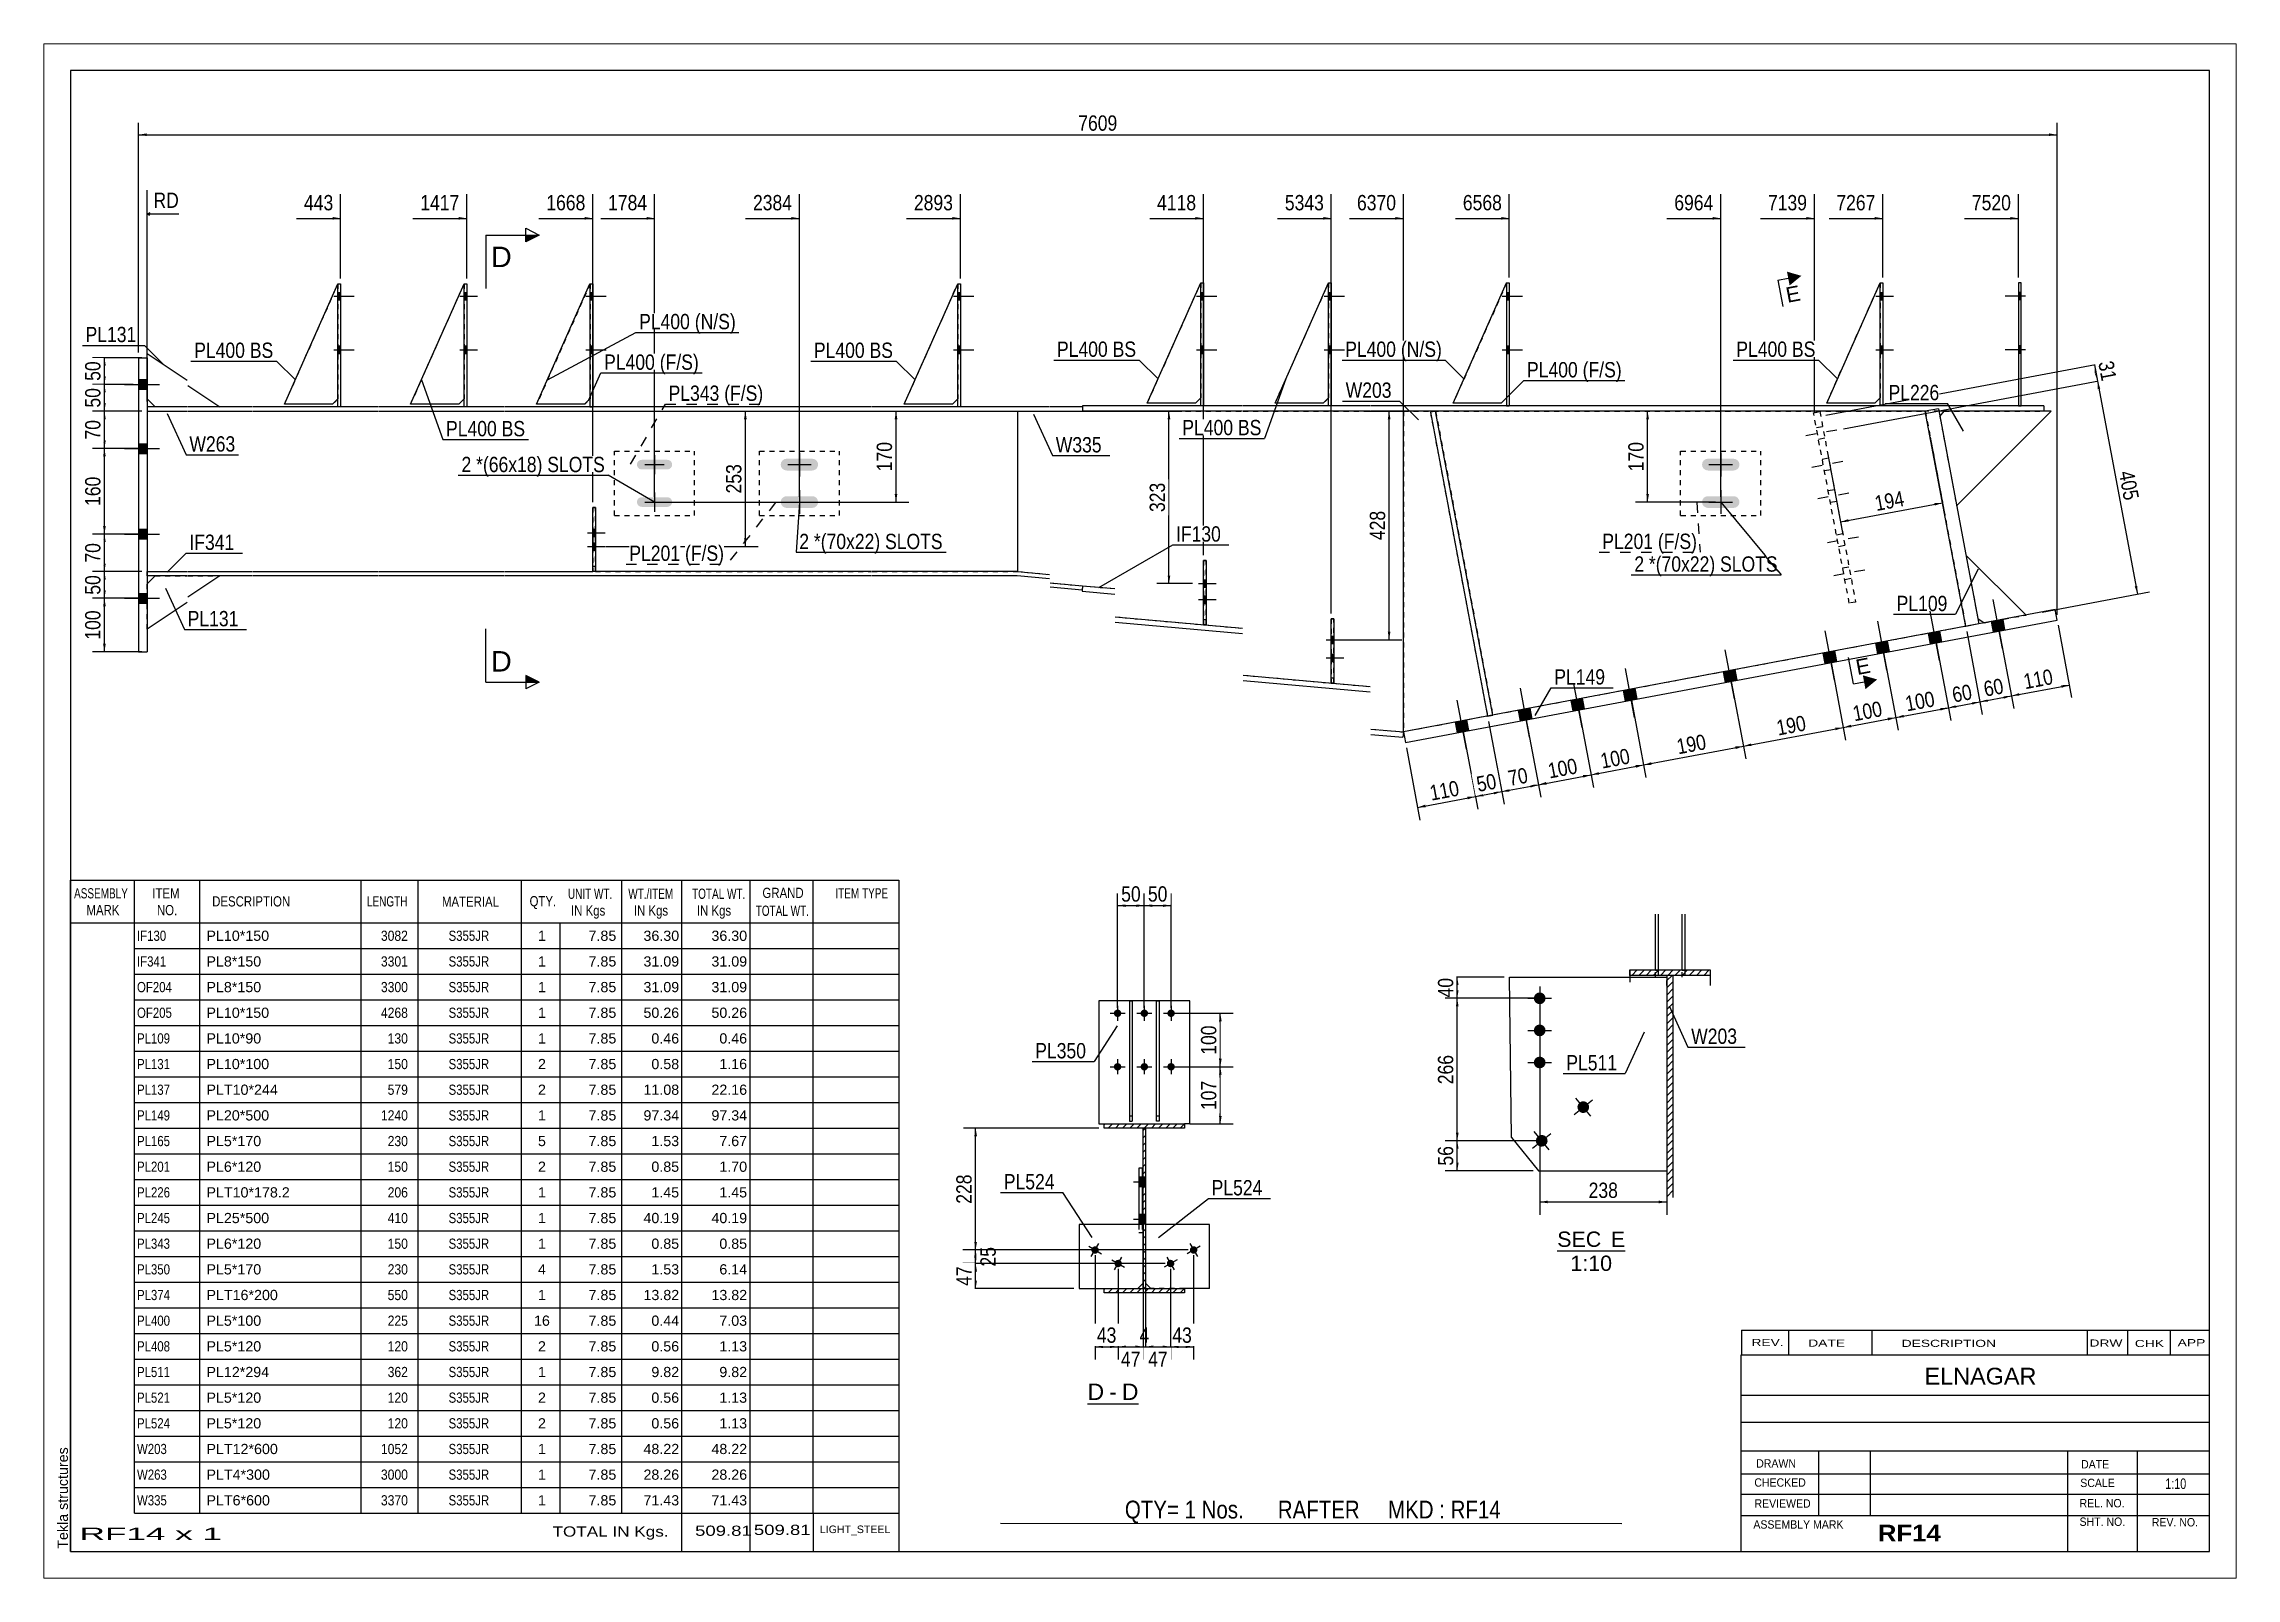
# Paper-space layout 'Layout1' of a CAD drawing. Header units: millimetres. Extents: x 0 to 410, y 0 to 287.
# The model-space entities are those that its viewports show. They can reach past a viewport. Long polylines and large blocks are cut down to what shows.
import ezdxf

# ---------------------------------------------------------------- set-up
doc = ezdxf.new("R2010")
doc.units = ezdxf.units.MM
doc.linetypes.add('DXK_LINE_DOT1', pattern=[1.8814, 0.9407, -0.9407])
doc.linetypes.add('DXK_LINE_DOT2', pattern=[3.9198, 1.9599, -1.9599])
doc.layers.add('Viewport layer', color=7, linetype='Continuous', plot=False)
doc.styles.add('Arial', font='ARIAL.TTF', dxfattribs={"height": 0.2})
doc.styles.add('Arial Bold', font='ARIALBD.TTF', dxfattribs={"height": 0.2})
doc.styles.add('Arial Narrow', font='ARIALN.TTF', dxfattribs={"height": 0.2})

# ---------------------------------------------------------------- blocks, each defined once
blk = doc.blocks.new('Unknown-627304215-1201')
at = {"color": 5, "linetype": 'Continuous'}
for p, q in [((385.69, 78.71), (-14.31, 78.71)), ((-14.31, 78.71), (-14.31, -198.29)), ((385.69, -198.29), (385.69, 78.71)), ((-14.31, -198.29), (385.69, -198.29))]:
    blk.add_line(p, q, dxfattribs=at)
at = {"color": 174, "linetype": 'Continuous', "style": 'Arial'}
blk.add_text('Tekla structures', height=1.9102, rotation=90, dxfattribs=at).set_placement((-14.81, -197.79))
blk = doc.blocks.new('Unknown-627304215-12 - 1218')
at = {"color": 7, "linetype": 'Continuous'}
blk.add_line((175.89, -170.71), (185.39, -170.71), dxfattribs=at)
at = {"color": 0, "linetype": 'Continuous'}
blk.add_wipeout([(178.97, -169.96), (178.97, -166.76), (175.89, -166.76), (175.89, -169.96)], dxfattribs=at)
blk.add_wipeout([(181.35, -169.96), (181.35, -166.76), (179.93, -166.76), (179.93, -169.96)], dxfattribs=at)
at = {"color": 96, "linetype": 'Continuous', "style": 'Arial'}
blk.add_text('D', height=3.06, dxfattribs=at).set_placement((175.89, -169.96))
at = {"color": 0, "linetype": 'Continuous'}
blk.add_wipeout([(185.39, -169.96), (185.39, -166.76), (182.31, -166.76), (182.31, -169.96)], dxfattribs=at)
at = {"color": 96, "linetype": 'Continuous', "style": 'Arial'}
for s, p in [('D', (182.31, -169.96)), ('-', (179.93, -169.96))]:
    blk.add_text(s, height=3.06, dxfattribs=at).set_placement(p)
blk = doc.blocks.new('Unknown-627304215-13 - 7948')
at = {"color": 1, "linetype": 'Continuous'}
blk.add_line((263.72, -142.07), (276.41, -142.07), dxfattribs=at)
at = {"color": 0, "linetype": 'Continuous'}
blk.add_wipeout([(271.94, -141.32), (271.94, -138.32), (263.72, -138.32), (263.72, -141.32)], dxfattribs=at)
blk.add_wipeout([(276.41, -141.32), (276.41, -138.32), (273.74, -138.32), (273.74, -141.32)], dxfattribs=at)
blk.add_wipeout([(273.96, -145.82), (273.96, -142.82), (266.18, -142.82), (266.18, -145.82)], dxfattribs=at)
at = {"color": 136, "linetype": 'Continuous', "style": 'Arial'}
for s, height, p in [('SEC', 2.865, (263.72, -141.32)), ('E', 2.87, (273.74, -141.32)), ('1:10', 2.865, (266.18, -145.82))]:
    blk.add_text(s, height=height, dxfattribs=at).set_placement(p)
blk = doc.blocks.new('Part-627304215-9825 - 1576')
at = {"color": 2, "linetype": 'Continuous'}
for p, q in [((335.28, 14.02), (336.1, 15)), ((338.42, -2.69), (356.1, 15)), ((356.1, 15), (354.75, 15))]:
    blk.add_line(p, q, dxfattribs=at)
at = {"color": 7, "linetype": 'DXK_LINE_DOT1'}
for p, q in [((335.28, 14.02), (338.42, -2.69)), ((336.1, 15), (354.75, 15))]:
    blk.add_line(p, q, dxfattribs=at)
blk = doc.blocks.new('Part-627304215-9876 - 1576')
at = {"color": 2, "linetype": 'Continuous'}
for p, q in [((25.7, 16.3), (35.7, 38.8)), ((35.7, 17.3), (34.7, 16.3)), ((34.7, 16.3), (25.7, 16.3))]:
    blk.add_line(p, q, dxfattribs=at)
at = {"color": 7, "linetype": 'DXK_LINE_DOT1'}
blk.add_line((35.7, 38.8), (35.7, 17.3), dxfattribs=at)
blk = doc.blocks.new('Part-627304215-9812 - 1576')
at = {"color": 2, "linetype": 'Continuous'}
for p, q in [((174.96, 16), (174.96, 15)), ((180.96, 16), (174.96, 16)), ((180.96, 15), (174.96, 15)), ((197.06, 16), (181.06, 16)), ((204.86, 15), (181.06, 15)), ((204.86, 16), (197.56, 16)), ((220.96, 16), (204.96, 16)), ((228.76, 15), (204.96, 15)), ((228.76, 16), (221.46, 16)), ((254.25, 16), (228.86, 16)), ((332.56, 15), (228.86, 15)), ((324.11, 16), (254.75, 16)), ((349.97, 16), (324.61, 16)), ((354.75, 15), (335.1, 15)), ((354.75, 16), (350.47, 16)), ((354.75, 16), (354.75, 15))]:
    blk.add_line(p, q, dxfattribs=at)
at = {"color": 7, "linetype": 'DXK_LINE_DOT1'}
for p, q in [((197.56, 16), (197.06, 16)), ((221.46, 16), (220.96, 16)), ((254.75, 16), (254.25, 16)), ((324.61, 16), (324.11, 16)), ((335.1, 15), (332.56, 15)), ((350.47, 16), (349.97, 16))]:
    blk.add_line(p, q, dxfattribs=at)
blk = doc.blocks.new('Part-627304215-9836 - 1576')
at = {"color": 2, "linetype": 'Continuous'}
for p, q in [((151.6, 15.8), (151.6, 38.8)), ((151.6, 38.8), (152.1, 38.8)), ((152.1, 38.8), (152.1, 15.8)), ((152.1, 15.8), (151.6, 15.8))]:
    blk.add_line(p, q, dxfattribs=at)
blk = doc.blocks.new('Part-627304215-9882 - 1576')
at = {"color": 7, "linetype": 'DXK_LINE_DOT1'}
for p, q in [((49.28, 16.3), (59.28, 38.8)), ((59.28, 17.3), (58.28, 16.3)), ((58.28, 16.3), (49.28, 16.3))]:
    blk.add_line(p, q, dxfattribs=at)
blk = doc.blocks.new('Part-627304215-9818 - 1576')
at = {"color": 2, "linetype": 'Continuous'}
blk.add_line((234.95, -45), (234.95, 15), dxfattribs=at)
at = {"color": 7, "linetype": 'DXK_LINE_DOT1'}
for p, q in [((234.95, 15), (332.56, 15)), ((332.56, 15), (340.11, -25.25)), ((340.11, -25.25), (234.95, -45))]:
    blk.add_line(p, q, dxfattribs=at)
blk = doc.blocks.new('Part-627304215-9810 - 1576')
at = {"color": 2, "linetype": 'Continuous'}
for p, q in [((7.5, 15.8), (0, 15.8)), ((0, 15), (7.5, 15)), ((19.6, 15.8), (7.6, 15.8)), ((7.6, 15), (19.6, 15)), ((35.7, 15.8), (19.7, 15.8)), ((19.7, 15), (43.18, 15)), ((43.18, 15.8), (36.2, 15.8)), ((59.28, 15.8), (43.28, 15.8)), ((43.28, 15), (66.73, 15)), ((66.73, 15.8), (59.78, 15.8)), ((82.83, 15.8), (66.83, 15.8)), ((66.83, 15), (108.4, 15)), ((108.4, 15.8), (83.33, 15.8)), ((135.5, 15.8), (108.5, 15.8)), ((108.5, 15), (135.5, 15)), ((151.6, 15.8), (135.6, 15.8)), ((135.6, 15), (168.78, 15)), ((168.78, 15.8), (152.1, 15.8)), ((174.96, 15.8), (168.88, 15.8)), ((168.88, 15), (174.96, 15)), ((174.96, 15.8), (174.96, 15))]:
    blk.add_line(p, q, dxfattribs=at)
at = {"color": 7, "linetype": 'DXK_LINE_DOT1'}
for p, q in [((0, 15.8), (0, 15)), ((36.2, 15.8), (35.7, 15.8)), ((59.78, 15.8), (59.28, 15.8)), ((83.33, 15.8), (82.83, 15.8)), ((152.1, 15.8), (151.6, 15.8))]:
    blk.add_line(p, q, dxfattribs=at)
blk = doc.blocks.new('Bolt-627304215-9898 - 1576')
at = {"linetype": 'Continuous'}
for points in [[(197.56, 35.8), (197.56, 37.2), (197.06, 37.2), (197.06, 35.8)], [(197.56, 35.8), (197.56, 37.2), (197.06, 37.2), (197.06, 35.8)], [(197.56, 35.8), (197.56, 37.2), (197.06, 37.2), (197.06, 35.8)], [(197.56, 25.8), (197.56, 27.2), (197.06, 27.2), (197.06, 25.8)], [(197.56, 25.8), (197.56, 27.2), (197.06, 27.2), (197.06, 25.8)], [(197.56, 25.8), (197.56, 27.2), (197.06, 27.2), (197.06, 25.8)]]:
    blk.add_hatch(color=3, dxfattribs=at).paths.add_polyline_path(points)
at = {"color": 3, "linetype": 'Continuous'}
for p, q in [((197.06, 37.2), (197.56, 37.2)), ((197.06, 37.2), (197.56, 37.2)), ((197.06, 37.2), (197.56, 37.2)), ((196.26, 36.5), (200.06, 36.5)), ((196.26, 36.5), (200.06, 36.5)), ((196.26, 36.5), (200.06, 36.5)), ((197.06, 35.8), (197.56, 35.8)), ((197.06, 35.8), (197.56, 35.8)), ((197.06, 35.8), (197.56, 35.8)), ((196.26, 26.5), (200.06, 26.5)), ((196.26, 26.5), (200.06, 26.5)), ((196.26, 26.5), (200.06, 26.5)), ((197.06, 27.2), (197.56, 27.2)), ((197.06, 27.2), (197.56, 27.2)), ((197.06, 27.2), (197.56, 27.2)), ((197.06, 25.8), (197.56, 25.8)), ((197.06, 25.8), (197.56, 25.8)), ((197.06, 25.8), (197.56, 25.8))]:
    blk.add_line(p, q, dxfattribs=at)
blk = doc.blocks.new('Part-627304215-9834 - 1576')
at = {"color": 7, "linetype": 'DXK_LINE_DOT1'}
for p, q in [((87.4, -4.5), (87.4, 7.5)), ((87.4, 7.5), (102.4, 7.5)), ((102.4, -4.5), (102.4, 7.5)), ((87.4, -4.5), (102.4, -4.5))]:
    blk.add_line(p, q, dxfattribs=at)
blk = doc.blocks.new('Part-627304215-9879 - 1576')
at = {"color": 7, "linetype": 'DXK_LINE_DOT1'}
for p, q in [((82.85, 38.8), (72.85, 16.3)), ((82.85, 38.8), (82.85, 17.3)), ((82.85, 17.3), (82.83, 17.29)), ((81.83, 16.3), (72.85, 16.3))]:
    blk.add_line(p, q, dxfattribs=at)
at = {"color": 2, "linetype": 'Continuous'}
for p, q in [((82.83, 17.29), (81.85, 16.3)), ((81.85, 16.3), (81.83, 16.3))]:
    blk.add_line(p, q, dxfattribs=at)
blk = doc.blocks.new('Part-627304215-9815 - 1576')
at = {"color": 2, "linetype": 'Continuous'}
for p, q in [((174.96, -17.67), (174.88, -18.67)), ((174.88, -18.67), (180.96, -19.21)), ((174.96, -17.67), (180.96, -18.2)), ((181.06, -23.48), (204.86, -25.6)), ((181.06, -24.49), (204.86, -26.61)), ((204.96, -34.39), (228.76, -36.51)), ((204.96, -35.39), (228.76, -37.51)), ((228.86, -44.46), (234.95, -45)), ((234.95, -45), (234.86, -46)), ((228.86, -45.46), (234.86, -46))]:
    blk.add_line(p, q, dxfattribs=at)
blk = doc.blocks.new('Part-627304215-9883 - 1576')
at = {"color": 7, "linetype": 'DXK_LINE_DOT1'}
for p, q in [((25.7, 16.3), (35.7, 38.8)), ((35.7, 17.3), (34.7, 16.3)), ((34.7, 16.3), (25.7, 16.3))]:
    blk.add_line(p, q, dxfattribs=at)
blk = doc.blocks.new('Part-627304215-9819 - 1576')
at = {"color": 2, "linetype": 'Continuous'}
for p, q in [((0, -15), (7.5, -15)), ((7.5, -15.8), (0, -15.8)), ((7.6, -15), (19.6, -15)), ((19.6, -15.8), (7.6, -15.8)), ((19.7, -15), (43.18, -15)), ((43.18, -15.8), (19.7, -15.8)), ((43.28, -15), (66.73, -15)), ((66.73, -15.8), (43.28, -15.8)), ((66.83, -15), (83.33, -15)), ((108.4, -15.8), (66.83, -15.8)), ((108.4, -15), (83.83, -15)), ((135.5, -15), (108.5, -15)), ((135.5, -15.8), (108.5, -15.8)), ((162.78, -15), (135.6, -15)), ((162.74, -15.8), (135.6, -15.8)), ((168.78, -16.34), (162.74, -15.8)), ((162.78, -15), (168.78, -15.53)), ((168.88, -17.13), (174.96, -17.67)), ((174.89, -18.47), (168.88, -17.93)), ((174.96, -17.67), (174.89, -18.47))]:
    blk.add_line(p, q, dxfattribs=at)
at = {"color": 7, "linetype": 'DXK_LINE_DOT1'}
for p, q in [((0, -15.8), (0, -15)), ((83.83, -15), (83.33, -15))]:
    blk.add_line(p, q, dxfattribs=at)
blk = doc.blocks.new('Part-627304215-9885 - 1576')
at = {"color": 7, "linetype": 'DXK_LINE_DOT1'}
for p, q in [((311.65, 14.7), (312.83, 14.92)), ((318.34, -20.92), (311.65, 14.7)), ((312.83, 14.92), (319.52, -20.7)), ((319.52, -20.7), (318.34, -20.92))]:
    blk.add_line(p, q, dxfattribs=at)
blk = doc.blocks.new('Part-627304215-9821 - 1576')
at = {"color": 2, "linetype": 'Continuous'}
blk.add_line((162.78, 15), (162.78, -15), dxfattribs=at)
at = {"color": 7, "linetype": 'DXK_LINE_DOT1'}
for p, q in [((162.78, 15), (168.78, 15)), ((168.88, 15), (180.96, 15)), ((181.06, 15), (204.86, 15)), ((204.96, 15), (228.76, 15)), ((228.86, 15), (234.95, 15)), ((234.95, 15), (234.95, -45)), ((162.78, -15), (168.78, -15.53)), ((168.88, -17.13), (180.96, -18.2)), ((181.06, -23.48), (204.86, -25.6)), ((204.96, -34.39), (228.76, -36.51)), ((228.86, -44.46), (234.95, -45))]:
    blk.add_line(p, q, dxfattribs=at)
blk = doc.blocks.new('Part-627304215-9886 - 1576')
at = {"color": 7, "linetype": 'DXK_LINE_DOT1'}
for p, q in [((0, 15), (0, -15)), ((0, 15), (7.5, 15)), ((7.6, 15), (19.6, 15)), ((19.7, 15), (43.18, 15)), ((43.28, 15), (66.73, 15)), ((66.83, 15), (108.4, 15)), ((108.5, 15), (135.5, 15)), ((135.6, 15), (162.78, 15)), ((162.78, 15), (162.78, -15)), ((0, -15), (7.5, -15)), ((7.6, -15), (19.6, -15)), ((19.7, -15), (43.18, -15)), ((43.28, -15), (66.73, -15)), ((66.83, -15), (83.33, -15)), ((83.83, -15), (108.4, -15)), ((108.5, -15), (135.5, -15)), ((135.6, -15), (162.78, -15))]:
    blk.add_line(p, q, dxfattribs=at)
blk = doc.blocks.new('Part-627304215-9822 - 1576')
at = {"color": 2, "linetype": 'Continuous'}
for p, q in [((335.01, 15.46), (332.56, 15)), ((340.11, -25.25), (332.56, 15)), ((335.01, 15.46), (342.57, -24.79)), ((342.57, -24.79), (340.11, -25.25))]:
    blk.add_line(p, q, dxfattribs=at)
blk = doc.blocks.new('Bolt-627304215-9887 - 1576')
at = {"linetype": 'Continuous'}
for points in [[(297.72, 4.58), (297.8, 5), (297.72, 5.42), (297.48, 5.78), (297.12, 6.02), (296.7, 6.1), (291.9, 6.1), (291.48, 6.02), (291.12, 5.78), (290.88, 5.42), (290.8, 5), (290.88, 4.58), (291.12, 4.22), (291.48, 3.99), (291.9, 3.9), (296.7, 3.9), (297.12, 3.99), (297.48, 4.22)], [(297.72, -2.42), (297.8, -2), (297.72, -1.58), (297.48, -1.22), (297.12, -0.98), (296.7, -0.9), (291.9, -0.9), (291.48, -0.98), (291.12, -1.22), (290.88, -1.58), (290.8, -2), (290.88, -2.42), (291.12, -2.78), (291.48, -3.01), (291.9, -3.1), (296.7, -3.1), (297.12, -3.01), (297.48, -2.78)]]:
    blk.add_hatch(color=3, dxfattribs=at).paths.add_polyline_path(points)
at = {"color": 3, "linetype": 'Continuous'}
for p, q in [((292.1, 5), (296.5, 5)), ((294.3, 7.2), (294.3, 2.8)), ((294.3, 0.2), (294.3, -4.2)), ((292.1, -2), (296.5, -2))]:
    blk.add_line(p, q, dxfattribs=at)
blk = doc.blocks.new('Part-627304215-9823 - 1576')
at = {"color": 2, "linetype": 'Continuous'}
for p, q in [((240.98, 15), (240, 14.82)), ((240, 14.82), (250.68, -42.05)), ((251.66, -41.86), (240.98, 15)), ((250.68, -42.05), (251.66, -41.86))]:
    blk.add_line(p, q, dxfattribs=at)
blk = doc.blocks.new('Bolt-627304215-9888 - 1576')
at = {"linetype": 'Continuous'}
for points in [[(347.09, -23.94), (344.93, -24.35), (345.3, -26.31), (347.46, -25.91)], [(347.09, -23.94), (344.93, -24.35), (345.3, -26.31), (347.46, -25.91)], [(325.47, -28), (323.31, -28.41), (323.68, -30.37), (325.84, -29.97)], [(325.47, -28), (323.31, -28.41), (323.68, -30.37), (325.84, -29.97)], [(335.3, -26.15), (333.14, -26.56), (333.51, -28.53), (335.67, -28.12)], [(335.3, -26.15), (333.14, -26.56), (333.51, -28.53), (335.67, -28.12)], [(315.64, -29.85), (313.48, -30.25), (313.85, -32.22), (316.01, -31.81)], [(315.64, -29.85), (313.48, -30.25), (313.85, -32.22), (316.01, -31.81)], [(278.3, -36.86), (276.13, -37.27), (276.5, -39.23), (278.66, -38.83)], [(278.3, -36.86), (276.13, -37.27), (276.5, -39.23), (278.66, -38.83)], [(296.97, -33.35), (294.81, -33.76), (295.18, -35.73), (297.34, -35.32)], [(296.97, -33.35), (294.81, -33.76), (295.18, -35.73), (297.34, -35.32)], [(258.64, -40.55), (256.48, -40.96), (256.85, -42.92), (259.01, -42.52)], [(258.64, -40.55), (256.48, -40.96), (256.85, -42.92), (259.01, -42.52)], [(268.47, -38.71), (266.3, -39.11), (266.67, -41.08), (268.84, -40.67)], [(268.47, -38.71), (266.3, -39.11), (266.67, -41.08), (268.84, -40.67)], [(246.84, -42.77), (244.68, -43.17), (245.05, -45.14), (247.21, -44.73)], [(246.84, -42.77), (244.68, -43.17), (245.05, -45.14), (247.21, -44.73)]]:
    blk.add_hatch(color=3, dxfattribs=at).paths.add_polyline_path(points)
at = {"color": 3, "linetype": 'Continuous'}
for p, q in [((347, -29.39), (345.27, -20.21)), ((347, -29.39), (345.27, -20.21)), ((325.37, -33.45), (323.65, -24.27)), ((325.37, -33.45), (323.65, -24.27)), ((335.2, -31.61), (333.48, -22.43)), ((335.2, -31.61), (333.48, -22.43)), ((345.3, -26.31), (344.93, -24.35)), ((345.3, -26.31), (344.93, -24.35)), ((347.46, -25.91), (347.09, -23.94)), ((347.46, -25.91), (347.09, -23.94)), ((315.55, -35.3), (313.82, -26.12)), ((315.55, -35.3), (313.82, -26.12)), ((323.68, -30.37), (323.31, -28.41)), ((323.68, -30.37), (323.31, -28.41)), ((325.84, -29.97), (325.47, -28)), ((325.84, -29.97), (325.47, -28)), ((333.51, -28.53), (333.14, -26.56)), ((333.51, -28.53), (333.14, -26.56)), ((335.67, -28.12), (335.3, -26.15)), ((335.67, -28.12), (335.3, -26.15)), ((296.87, -38.8), (295.15, -29.63)), ((296.87, -38.8), (295.15, -29.63)), ((313.85, -32.22), (313.48, -30.25)), ((313.85, -32.22), (313.48, -30.25)), ((316.01, -31.81), (315.64, -29.85)), ((316.01, -31.81), (315.64, -29.85)), ((258.54, -46), (256.82, -36.82)), ((258.54, -46), (256.82, -36.82)), ((268.37, -44.16), (266.65, -34.98)), ((268.37, -44.16), (266.65, -34.98)), ((278.2, -42.31), (276.48, -33.13)), ((278.2, -42.31), (276.48, -33.13)), ((278.66, -38.83), (278.3, -36.86)), ((278.66, -38.83), (278.3, -36.86)), ((295.18, -35.73), (294.81, -33.76)), ((295.18, -35.73), (294.81, -33.76)), ((297.34, -35.32), (296.97, -33.35)), ((297.34, -35.32), (296.97, -33.35)), ((246.75, -48.22), (245.03, -39.04)), ((246.75, -48.22), (245.03, -39.04)), ((256.85, -42.92), (256.48, -40.96)), ((256.85, -42.92), (256.48, -40.96)), ((259.01, -42.52), (258.64, -40.55)), ((259.01, -42.52), (258.64, -40.55)), ((266.67, -41.08), (266.3, -39.11)), ((266.67, -41.08), (266.3, -39.11)), ((268.84, -40.67), (268.47, -38.71)), ((268.84, -40.67), (268.47, -38.71)), ((276.5, -39.23), (276.13, -37.27)), ((276.5, -39.23), (276.13, -37.27)), ((245.05, -45.14), (244.68, -43.17)), ((245.05, -45.14), (244.68, -43.17)), ((247.21, -44.73), (246.84, -42.77)), ((247.21, -44.73), (246.84, -42.77))]:
    blk.add_line(p, q, dxfattribs=at)
blk = doc.blocks.new('Part-627304215-9824 - 1576')
at = {"color": 7, "linetype": 'DXK_LINE_DOT1'}
for p, q in [((240.98, 15), (240, 14.82)), ((240, 14.82), (250.68, -42.05)), ((240.98, 15), (251.66, -41.86))]:
    blk.add_line(p, q, dxfattribs=at)
blk = doc.blocks.new('Bolt-627304215-9891 - 1576')
at = {"linetype": 'Continuous'}
for points in [[(125.41, 4.58), (125.5, 5), (125.41, 5.42), (125.18, 5.78), (124.82, 6.02), (124.4, 6.1), (119.6, 6.1), (119.18, 6.02), (118.82, 5.78), (118.58, 5.42), (118.5, 5), (118.58, 4.58), (118.82, 4.22), (119.18, 3.99), (119.6, 3.9), (124.4, 3.9), (124.82, 3.99), (125.18, 4.22)], [(125.41, -2.42), (125.5, -2), (125.41, -1.58), (125.18, -1.22), (124.82, -0.98), (124.4, -0.9), (119.6, -0.9), (119.18, -0.98), (118.82, -1.22), (118.58, -1.58), (118.5, -2), (118.58, -2.42), (118.82, -2.78), (119.18, -3.01), (119.6, -3.1), (124.4, -3.1), (124.82, -3.01), (125.18, -2.78)]]:
    blk.add_hatch(color=3, dxfattribs=at).paths.add_polyline_path(points)
at = {"color": 3, "linetype": 'Continuous'}
for p, q in [((119.8, 5), (124.2, 5)), ((122, 7.2), (122, 2.8)), ((122, 0.2), (122, -4.2)), ((119.8, -2), (124.2, -2))]:
    blk.add_line(p, q, dxfattribs=at)
blk = doc.blocks.new('Part-627304215-9827 - 1576')
at = {"color": 2, "linetype": 'Continuous'}
for p, q in [((356.82, -22.11), (234.95, -45)), ((235.32, -46.97), (357.19, -24.08)), ((357.19, -24.08), (356.82, -22.11)), ((234.95, -45), (235.32, -46.97))]:
    blk.add_line(p, q, dxfattribs=at)
blk = doc.blocks.new('Bolt-627304215-9894 - 1576')
at = {"linetype": 'Continuous'}
for points in [[(36.2, 35.8), (36.2, 37.2), (35.7, 37.2), (35.7, 35.8)], [(36.2, 35.8), (36.2, 37.2), (35.7, 37.2), (35.7, 35.8)], [(36.2, 35.8), (36.2, 37.2), (35.7, 37.2), (35.7, 35.8)], [(36.2, 25.8), (36.2, 27.2), (35.7, 27.2), (35.7, 25.8)], [(36.2, 25.8), (36.2, 27.2), (35.7, 27.2), (35.7, 25.8)], [(36.2, 25.8), (36.2, 27.2), (35.7, 27.2), (35.7, 25.8)]]:
    blk.add_hatch(color=3, dxfattribs=at).paths.add_polyline_path(points)
at = {"color": 3, "linetype": 'Continuous'}
for p, q in [((35.7, 37.2), (36.2, 37.2)), ((35.7, 37.2), (36.2, 37.2)), ((35.7, 37.2), (36.2, 37.2)), ((34.9, 36.5), (38.7, 36.5)), ((34.9, 36.5), (38.7, 36.5)), ((34.9, 36.5), (38.7, 36.5)), ((35.7, 35.8), (36.2, 35.8)), ((35.7, 35.8), (36.2, 35.8)), ((35.7, 35.8), (36.2, 35.8)), ((34.9, 26.5), (38.7, 26.5)), ((34.9, 26.5), (38.7, 26.5)), ((34.9, 26.5), (38.7, 26.5)), ((35.7, 27.2), (36.2, 27.2)), ((35.7, 27.2), (36.2, 27.2)), ((35.7, 27.2), (36.2, 27.2)), ((35.7, 25.8), (36.2, 25.8)), ((35.7, 25.8), (36.2, 25.8)), ((35.7, 25.8), (36.2, 25.8))]:
    blk.add_line(p, q, dxfattribs=at)
blk = doc.blocks.new('Part-627304215-9830 - 1576')
at = {"color": 2, "linetype": 'Continuous'}
for p, q in [((351.42, -23.13), (340.17, -12.01)), ((342.39, -23.81), (343.55, -24.6))]:
    blk.add_line(p, q, dxfattribs=at)
at = {"color": 7, "linetype": 'DXK_LINE_DOT1'}
for p, q in [((340.17, -12.01), (342.39, -23.81)), ((343.55, -24.6), (351.42, -23.13))]:
    blk.add_line(p, q, dxfattribs=at)
blk = doc.blocks.new('Bolt-627304215-9896 - 1576')
at = {"linetype": 'Continuous'}
for points in [[(254.75, 35.8), (254.75, 37.2), (254.25, 37.2), (254.25, 35.8)], [(254.75, 35.8), (254.75, 37.2), (254.25, 37.2), (254.25, 35.8)], [(254.75, 35.8), (254.75, 37.2), (254.25, 37.2), (254.25, 35.8)], [(254.75, 25.8), (254.75, 27.2), (254.25, 27.2), (254.25, 25.8)], [(254.75, 25.8), (254.75, 27.2), (254.25, 27.2), (254.25, 25.8)], [(254.75, 25.8), (254.75, 27.2), (254.25, 27.2), (254.25, 25.8)]]:
    blk.add_hatch(color=3, dxfattribs=at).paths.add_polyline_path(points)
at = {"color": 3, "linetype": 'Continuous'}
for p, q in [((254.25, 37.2), (254.75, 37.2)), ((254.25, 37.2), (254.75, 37.2)), ((254.25, 37.2), (254.75, 37.2)), ((253.45, 36.5), (257.25, 36.5)), ((253.45, 36.5), (257.25, 36.5)), ((253.45, 36.5), (257.25, 36.5)), ((254.25, 35.8), (254.75, 35.8)), ((254.25, 35.8), (254.75, 35.8)), ((254.25, 35.8), (254.75, 35.8)), ((253.45, 26.5), (257.25, 26.5)), ((253.45, 26.5), (257.25, 26.5)), ((253.45, 26.5), (257.25, 26.5)), ((254.25, 27.2), (254.75, 27.2)), ((254.25, 27.2), (254.75, 27.2)), ((254.25, 27.2), (254.75, 27.2)), ((254.25, 25.8), (254.75, 25.8)), ((254.25, 25.8), (254.75, 25.8)), ((254.25, 25.8), (254.75, 25.8))]:
    blk.add_line(p, q, dxfattribs=at)
blk = doc.blocks.new('Part-627304215-9832 - 1576')
at = {"color": 7, "linetype": 'DXK_LINE_DOT1'}
for p, q in [((114.5, -4.5), (114.5, 7.5)), ((114.5, 7.5), (129.5, 7.5)), ((129.5, -4.5), (129.5, 7.5)), ((114.5, -4.5), (129.5, -4.5))]:
    blk.add_line(p, q, dxfattribs=at)
blk = doc.blocks.new('Bolt-627304215-9897 - 1576')
at = {"linetype": 'Continuous'}
for points in [[(83.33, 35.8), (83.33, 37.2), (82.83, 37.2), (82.83, 35.8)], [(83.33, 35.8), (83.33, 37.2), (82.83, 37.2), (82.83, 35.8)], [(83.33, 35.8), (83.33, 37.2), (82.83, 37.2), (82.83, 35.8)], [(83.33, 25.8), (83.33, 27.2), (82.83, 27.2), (82.83, 25.8)], [(83.33, 25.8), (83.33, 27.2), (82.83, 27.2), (82.83, 25.8)], [(83.33, 25.8), (83.33, 27.2), (82.83, 27.2), (82.83, 25.8)]]:
    blk.add_hatch(color=3, dxfattribs=at).paths.add_polyline_path(points)
at = {"color": 3, "linetype": 'Continuous'}
for p, q in [((82.83, 37.2), (83.33, 37.2)), ((82.83, 37.2), (83.33, 37.2)), ((82.83, 37.2), (83.33, 37.2)), ((82.03, 36.5), (85.83, 36.5)), ((82.03, 36.5), (85.83, 36.5)), ((82.03, 36.5), (85.83, 36.5)), ((82.83, 35.8), (83.33, 35.8)), ((82.83, 35.8), (83.33, 35.8)), ((82.83, 35.8), (83.33, 35.8)), ((82.03, 26.5), (85.83, 26.5)), ((82.03, 26.5), (85.83, 26.5)), ((82.03, 26.5), (85.83, 26.5)), ((82.83, 27.2), (83.33, 27.2)), ((82.83, 27.2), (83.33, 27.2)), ((82.83, 27.2), (83.33, 27.2)), ((82.83, 25.8), (83.33, 25.8)), ((82.83, 25.8), (83.33, 25.8)), ((82.83, 25.8), (83.33, 25.8))]:
    blk.add_line(p, q, dxfattribs=at)
blk = doc.blocks.new('Part-627304215-9833 - 1576')
at = {"color": 7, "linetype": 'DXK_LINE_DOT1'}
for p, q in [((286.8, -4.5), (286.8, 7.5)), ((286.8, 7.5), (301.8, 7.5)), ((301.8, -4.5), (301.8, 7.5)), ((286.8, -4.5), (301.8, -4.5))]:
    blk.add_line(p, q, dxfattribs=at)
blk = doc.blocks.new('Bolt-627304215-9899 - 1576')
at = {"linetype": 'Continuous'}
for points in [[(221.46, 35.8), (221.46, 37.2), (220.96, 37.2), (220.96, 35.8)], [(221.46, 35.8), (221.46, 37.2), (220.96, 37.2), (220.96, 35.8)], [(221.46, 35.8), (221.46, 37.2), (220.96, 37.2), (220.96, 35.8)], [(221.46, 25.8), (221.46, 27.2), (220.96, 27.2), (220.96, 25.8)], [(221.46, 25.8), (221.46, 27.2), (220.96, 27.2), (220.96, 25.8)], [(221.46, 25.8), (221.46, 27.2), (220.96, 27.2), (220.96, 25.8)]]:
    blk.add_hatch(color=3, dxfattribs=at).paths.add_polyline_path(points)
at = {"color": 3, "linetype": 'Continuous'}
for p, q in [((220.96, 37.2), (221.46, 37.2)), ((220.96, 37.2), (221.46, 37.2)), ((220.96, 37.2), (221.46, 37.2)), ((220.16, 36.5), (223.96, 36.5)), ((220.16, 36.5), (223.96, 36.5)), ((220.16, 36.5), (223.96, 36.5)), ((220.96, 35.8), (221.46, 35.8)), ((220.96, 35.8), (221.46, 35.8)), ((220.96, 35.8), (221.46, 35.8)), ((220.16, 26.5), (223.96, 26.5)), ((220.16, 26.5), (223.96, 26.5)), ((220.16, 26.5), (223.96, 26.5)), ((220.96, 27.2), (221.46, 27.2)), ((220.96, 27.2), (221.46, 27.2)), ((220.96, 27.2), (221.46, 27.2)), ((220.96, 25.8), (221.46, 25.8)), ((220.96, 25.8), (221.46, 25.8)), ((220.96, 25.8), (221.46, 25.8))]:
    blk.add_line(p, q, dxfattribs=at)
blk = doc.blocks.new('Part-627304215-9835 - 1576')
at = {"color": 2, "linetype": 'Continuous'}
for p, q in [((35.7, 15.8), (35.7, 38.8)), ((35.7, 38.8), (36.2, 38.8)), ((36.2, 38.8), (36.2, 15.8)), ((36.2, 15.8), (35.7, 15.8))]:
    blk.add_line(p, q, dxfattribs=at)
blk = doc.blocks.new('Part-627304215-9837 - 1576')
at = {"color": 2, "linetype": 'Continuous'}
for p, q in [((254.25, 39), (254.25, 16)), ((254.25, 39), (254.75, 39)), ((254.75, 39), (254.75, 16)), ((254.25, 16), (254.75, 16))]:
    blk.add_line(p, q, dxfattribs=at)
blk = doc.blocks.new('Part-627304215-9838 - 1576')
at = {"color": 2, "linetype": 'Continuous'}
for p, q in [((82.83, 38.8), (82.83, 15.8)), ((82.83, 38.8), (83.33, 38.8)), ((83.33, 38.8), (83.33, 15.8)), ((82.83, 15.8), (83.33, 15.8))]:
    blk.add_line(p, q, dxfattribs=at)
blk = doc.blocks.new('Part-627304215-9839 - 1576')
at = {"color": 2, "linetype": 'Continuous'}
for p, q in [((197.06, 16), (197.06, 39)), ((197.06, 39), (197.56, 39)), ((197.56, 39), (197.56, 16)), ((197.56, 16), (197.06, 16))]:
    blk.add_line(p, q, dxfattribs=at)
blk = doc.blocks.new('Part-627304215-9840 - 1576')
at = {"color": 2, "linetype": 'Continuous'}
for p, q in [((220.96, 16), (220.96, 39)), ((220.96, 39), (221.46, 39)), ((221.46, 39), (221.46, 16)), ((221.46, 16), (220.96, 16))]:
    blk.add_line(p, q, dxfattribs=at)
blk = doc.blocks.new('Part-627304215-9841 - 1576')
at = {"color": 2, "linetype": 'Continuous'}
for p, q in [((350.47, 39), (349.97, 39)), ((349.97, 39), (349.97, 16)), ((350.47, 16), (350.47, 39)), ((349.97, 16), (350.47, 16))]:
    blk.add_line(p, q, dxfattribs=at)
blk = doc.blocks.new('Part-627304215-9842 - 1576')
at = {"color": 2, "linetype": 'Continuous'}
for p, q in [((-1.6, 25), (0, 25)), ((-1.6, 25), (-1.6, -30)), ((0, 25), (0, -30)), ((-1.6, -30), (0, -30))]:
    blk.add_line(p, q, dxfattribs=at)
blk = doc.blocks.new('Part-627304215-9845 - 1576')
at = {"color": 2, "linetype": 'Continuous'}
for p, q in [((0, 25), (0, 25.8)), ((0, 25.8), (7.5, 20.8)), ((1.5, 15.8), (0, 17.3)), ((7.6, 19.8), (13.6, 15.8))]:
    blk.add_line(p, q, dxfattribs=at)
at = {"color": 7, "linetype": 'DXK_LINE_DOT1'}
for p, q in [((0, 17.3), (0, 25)), ((7.5, 15.8), (1.5, 15.8)), ((13.6, 15.8), (7.6, 15.8))]:
    blk.add_line(p, q, dxfattribs=at)
blk = doc.blocks.new('Part-627304215-9847 - 1576')
at = {"color": 2, "linetype": 'Continuous'}
for p, q in [((0, -17.3), (1.5, -15.8)), ((13.6, -15.8), (7.6, -19.8)), ((7.5, -20.8), (0, -25.8))]:
    blk.add_line(p, q, dxfattribs=at)
at = {"color": 7, "linetype": 'DXK_LINE_DOT1'}
for p, q in [((1.5, -15.8), (7.5, -15.8)), ((7.6, -15.8), (13.6, -15.8)), ((0, -25.8), (0, -17.3))]:
    blk.add_line(p, q, dxfattribs=at)
blk = doc.blocks.new('Part-627304215-9849 - 1576')
at = {"color": 2, "linetype": 'Continuous'}
for p, q in [((210.96, 16.5), (220.96, 39)), ((219.96, 16.5), (210.96, 16.5)), ((220.96, 17.5), (219.96, 16.5))]:
    blk.add_line(p, q, dxfattribs=at)
at = {"color": 7, "linetype": 'DXK_LINE_DOT1'}
blk.add_line((220.96, 39), (220.96, 17.5), dxfattribs=at)
blk = doc.blocks.new('Part-627304215-9850 - 1576')
at = {"color": 2, "linetype": 'Continuous'}
for p, q in [((221.46, -35.85), (221.46, -23.85)), ((221.46, -23.85), (221.96, -23.85)), ((221.96, -23.85), (221.96, -35.85)), ((221.96, -35.85), (221.46, -35.85))]:
    blk.add_line(p, q, dxfattribs=at)
at = {"color": 7, "linetype": 'DXK_LINE_DOT1'}
blk.add_line((221.46, -34.85), (221.96, -34.85), dxfattribs=at)
blk = doc.blocks.new('Part-627304215-9853 - 1576')
at = {"color": 2, "linetype": 'Continuous'}
for p, q in [((187.06, 16.5), (197.06, 39)), ((196.06, 16.5), (187.06, 16.5)), ((197.06, 17.5), (196.06, 16.5))]:
    blk.add_line(p, q, dxfattribs=at)
at = {"color": 7, "linetype": 'DXK_LINE_DOT1'}
blk.add_line((197.06, 39), (197.06, 17.5), dxfattribs=at)
blk = doc.blocks.new('Part-627304215-9854 - 1576')
at = {"color": 2, "linetype": 'Continuous'}
for p, q in [((197.56, -24.95), (197.56, -12.95)), ((197.56, -12.95), (198.06, -12.95)), ((198.06, -12.95), (198.06, -24.95)), ((198.06, -24.95), (197.56, -24.95))]:
    blk.add_line(p, q, dxfattribs=at)
at = {"color": 7, "linetype": 'DXK_LINE_DOT1'}
blk.add_line((197.56, -23.95), (198.06, -23.95), dxfattribs=at)
blk = doc.blocks.new('Part-627304215-9857 - 1576')
at = {"color": 2, "linetype": 'Continuous'}
for p, q in [((72.83, 16.3), (82.83, 38.8)), ((82.83, 17.3), (81.83, 16.3)), ((81.83, 16.3), (72.83, 16.3))]:
    blk.add_line(p, q, dxfattribs=at)
at = {"color": 7, "linetype": 'DXK_LINE_DOT1'}
blk.add_line((82.83, 38.8), (82.83, 17.3), dxfattribs=at)
blk = doc.blocks.new('Part-627304215-9858 - 1576')
at = {"color": 2, "linetype": 'Continuous'}
for p, q in [((83.33, -15), (83.33, -3)), ((83.33, -3), (83.83, -3)), ((83.83, -3), (83.83, -15)), ((83.83, -15), (83.33, -15))]:
    blk.add_line(p, q, dxfattribs=at)
at = {"color": 7, "linetype": 'DXK_LINE_DOT1'}
blk.add_line((83.33, -14), (83.83, -14), dxfattribs=at)
blk = doc.blocks.new('Part-627304215-9861 - 1576')
at = {"color": 2, "linetype": 'Continuous'}
for p, q in [((59.28, 15.8), (59.28, 38.8)), ((59.28, 38.8), (59.78, 38.8)), ((59.78, 38.8), (59.78, 15.8)), ((59.78, 15.8), (59.28, 15.8))]:
    blk.add_line(p, q, dxfattribs=at)
blk = doc.blocks.new('Part-627304215-9862 - 1576')
at = {"color": 2, "linetype": 'Continuous'}
for p, q in [((324.11, 16), (324.11, 39)), ((324.11, 39), (324.61, 39)), ((324.61, 39), (324.61, 16)), ((324.61, 16), (324.11, 16))]:
    blk.add_line(p, q, dxfattribs=at)
blk = doc.blocks.new('Part-627304215-9863 - 1576')
at = {"color": 2, "linetype": 'Continuous'}
for p, q in [((244.25, 16.5), (254.25, 39)), ((253.25, 16.5), (244.25, 16.5)), ((254.25, 17.5), (253.25, 16.5))]:
    blk.add_line(p, q, dxfattribs=at)
at = {"color": 7, "linetype": 'DXK_LINE_DOT1'}
blk.add_line((254.25, 39), (254.25, 17.5), dxfattribs=at)
blk = doc.blocks.new('Part-627304215-9864 - 1576')
at = {"color": 2, "linetype": 'Continuous'}
for p, q in [((314.11, 16.5), (324.11, 39)), ((323.11, 16.5), (314.11, 16.5)), ((324.11, 17.5), (323.11, 16.5))]:
    blk.add_line(p, q, dxfattribs=at)
at = {"color": 7, "linetype": 'DXK_LINE_DOT1'}
blk.add_line((324.11, 39), (324.11, 17.5), dxfattribs=at)
blk = doc.blocks.new('Part-627304215-9865 - 1576')
at = {"color": 7, "linetype": 'DXK_LINE_DOT1'}
for p, q in [((221.46, -23.85), (221.46, -35.85)), ((221.96, -23.85), (221.46, -23.85)), ((221.96, -35.85), (221.96, -23.85)), ((221.46, -35.85), (221.96, -35.85))]:
    blk.add_line(p, q, dxfattribs=at)
blk = doc.blocks.new('Part-627304215-9868 - 1576')
at = {"color": 7, "linetype": 'DXK_LINE_DOT1'}
for p, q in [((197.56, -12.95), (197.56, -24.95)), ((198.06, -12.95), (197.56, -12.95)), ((198.06, -24.95), (198.06, -12.95)), ((197.56, -24.95), (198.06, -24.95))]:
    blk.add_line(p, q, dxfattribs=at)
blk = doc.blocks.new('Part-627304215-9871 - 1576')
at = {"color": 2, "linetype": 'Continuous'}
for p, q in [((141.6, 16.3), (151.6, 38.8)), ((151.6, 17.3), (150.6, 16.3)), ((150.6, 16.3), (141.6, 16.3))]:
    blk.add_line(p, q, dxfattribs=at)
at = {"color": 7, "linetype": 'DXK_LINE_DOT1'}
blk.add_line((151.6, 38.8), (151.6, 17.3), dxfattribs=at)
blk = doc.blocks.new('Part-627304215-9872 - 1576')
at = {"color": 7, "linetype": 'DXK_LINE_DOT1'}
for p, q in [((83.33, -3), (83.33, -15)), ((83.83, -3), (83.33, -3)), ((83.83, -15), (83.83, -3))]:
    blk.add_line(p, q, dxfattribs=at)
blk = doc.blocks.new('Part-627304215-9875 - 1576')
at = {"color": 2, "linetype": 'Continuous'}
for p, q in [((49.28, 16.3), (59.28, 38.8)), ((59.28, 17.3), (58.28, 16.3)), ((58.28, 16.3), (49.28, 16.3))]:
    blk.add_line(p, q, dxfattribs=at)
at = {"color": 7, "linetype": 'DXK_LINE_DOT1'}
blk.add_line((59.28, 38.8), (59.28, 17.3), dxfattribs=at)
blk = doc.blocks.new('Part-627304215-9877 - 1576')
at = {"color": 7, "linetype": 'DXK_LINE_DOT1'}
for p, q in [((210.96, 16.5), (220.96, 39)), ((219.96, 16.5), (210.96, 16.5)), ((220.96, 17.5), (219.96, 16.5))]:
    blk.add_line(p, q, dxfattribs=at)
blk = doc.blocks.new('Part-627304215-9878 - 1576')
at = {"color": 7, "linetype": 'DXK_LINE_DOT1'}
for p, q in [((187.06, 16.5), (197.06, 39)), ((196.06, 16.5), (187.06, 16.5)), ((197.06, 17.5), (196.06, 16.5))]:
    blk.add_line(p, q, dxfattribs=at)
blk = doc.blocks.new('Part-627304215-9880 - 1576')
at = {"color": 7, "linetype": 'DXK_LINE_DOT1'}
for p, q in [((254.26, 39), (244.26, 16.5)), ((254.26, 39), (254.26, 17.5)), ((253.25, 16.5), (244.26, 16.5)), ((254.26, 17.5), (254.25, 17.49))]:
    blk.add_line(p, q, dxfattribs=at)
at = {"color": 2, "linetype": 'Continuous'}
for p, q in [((253.26, 16.5), (253.25, 16.5)), ((254.25, 17.49), (253.26, 16.5))]:
    blk.add_line(p, q, dxfattribs=at)
blk = doc.blocks.new('Part-627304215-9881 - 1576')
at = {"color": 7, "linetype": 'DXK_LINE_DOT1'}
for p, q in [((141.6, 16.3), (151.6, 38.8)), ((151.6, 17.3), (150.6, 16.3)), ((150.6, 16.3), (141.6, 16.3))]:
    blk.add_line(p, q, dxfattribs=at)
blk = doc.blocks.new('Part-627304215-9884 - 1576')
at = {"color": 7, "linetype": 'DXK_LINE_DOT1'}
for p, q in [((314.11, 16.5), (324.11, 39)), ((323.11, 16.5), (314.11, 16.5)), ((324.11, 17.5), (323.11, 16.5))]:
    blk.add_line(p, q, dxfattribs=at)
blk = doc.blocks.new('Bolt-627304215-9893 - 1576')
at = {"linetype": 'Continuous'}
for points in [[(98.13, 4.66), (98.2, 5), (98.13, 5.35), (97.93, 5.64), (97.64, 5.83), (97.3, 5.9), (92.5, 5.9), (92.15, 5.83), (91.86, 5.64), (91.67, 5.35), (91.6, 5), (91.67, 4.66), (91.86, 4.37), (92.15, 4.17), (92.5, 4.1), (97.3, 4.1), (97.64, 4.17), (97.93, 4.37)], [(98.13, -2.34), (98.2, -2), (98.13, -1.65), (97.93, -1.36), (97.64, -1.17), (97.3, -1.1), (92.5, -1.1), (92.15, -1.17), (91.86, -1.36), (91.67, -1.65), (91.6, -2), (91.67, -2.34), (91.86, -2.63), (92.15, -2.83), (92.5, -2.9), (97.3, -2.9), (97.64, -2.83), (97.93, -2.63)]]:
    blk.add_hatch(color=3, dxfattribs=at).paths.add_polyline_path(points)
at = {"color": 3, "linetype": 'Continuous'}
for p, q in [((93.1, 5), (96.7, 5)), ((94.9, 6.8), (94.9, 3.2)), ((93.1, -2), (96.7, -2)), ((94.9, -0.2), (94.9, -3.8))]:
    blk.add_line(p, q, dxfattribs=at)
blk = doc.blocks.new('Bolt-627304215-9895 - 1576')
at = {"linetype": 'Continuous'}
for points in [[(152.1, 35.8), (152.1, 37.2), (151.6, 37.2), (151.6, 35.8)], [(152.1, 35.8), (152.1, 37.2), (151.6, 37.2), (151.6, 35.8)], [(152.1, 35.8), (152.1, 37.2), (151.6, 37.2), (151.6, 35.8)], [(152.1, 25.8), (152.1, 27.2), (151.6, 27.2), (151.6, 25.8)], [(152.1, 25.8), (152.1, 27.2), (151.6, 27.2), (151.6, 25.8)], [(152.1, 25.8), (152.1, 27.2), (151.6, 27.2), (151.6, 25.8)]]:
    blk.add_hatch(color=3, dxfattribs=at).paths.add_polyline_path(points)
at = {"color": 3, "linetype": 'Continuous'}
for p, q in [((151.6, 37.2), (152.1, 37.2)), ((151.6, 37.2), (152.1, 37.2)), ((151.6, 37.2), (152.1, 37.2)), ((150.8, 36.5), (154.6, 36.5)), ((150.8, 36.5), (154.6, 36.5)), ((150.8, 36.5), (154.6, 36.5)), ((151.6, 35.8), (152.1, 35.8)), ((151.6, 35.8), (152.1, 35.8)), ((151.6, 35.8), (152.1, 35.8)), ((150.8, 26.5), (154.6, 26.5)), ((150.8, 26.5), (154.6, 26.5)), ((150.8, 26.5), (154.6, 26.5)), ((151.6, 27.2), (152.1, 27.2)), ((151.6, 27.2), (152.1, 27.2)), ((151.6, 27.2), (152.1, 27.2)), ((151.6, 25.8), (152.1, 25.8)), ((151.6, 25.8), (152.1, 25.8)), ((151.6, 25.8), (152.1, 25.8))]:
    blk.add_line(p, q, dxfattribs=at)
blk = doc.blocks.new('Bolt-627304215-9900 - 1576')
at = {"linetype": 'Continuous'}
for points in [[(350.47, 35.8), (350.47, 37.2), (349.97, 37.2), (349.97, 35.8)], [(350.47, 35.8), (350.47, 37.2), (349.97, 37.2), (349.97, 35.8)], [(350.47, 35.8), (350.47, 37.2), (349.97, 37.2), (349.97, 35.8)], [(350.47, 25.8), (350.47, 27.2), (349.97, 27.2), (349.97, 25.8)], [(350.47, 25.8), (350.47, 27.2), (349.97, 27.2), (349.97, 25.8)], [(350.47, 25.8), (350.47, 27.2), (349.97, 27.2), (349.97, 25.8)]]:
    blk.add_hatch(color=3, dxfattribs=at).paths.add_polyline_path(points)
at = {"color": 3, "linetype": 'Continuous'}
for p, q in [((350.47, 37.2), (349.97, 37.2)), ((350.47, 37.2), (349.97, 37.2)), ((350.47, 37.2), (349.97, 37.2)), ((351.27, 36.5), (347.47, 36.5)), ((351.27, 36.5), (347.47, 36.5)), ((351.27, 36.5), (347.47, 36.5)), ((350.47, 35.8), (349.97, 35.8)), ((350.47, 35.8), (349.97, 35.8)), ((350.47, 35.8), (349.97, 35.8)), ((351.27, 26.5), (347.47, 26.5)), ((351.27, 26.5), (347.47, 26.5)), ((351.27, 26.5), (347.47, 26.5)), ((350.47, 27.2), (349.97, 27.2)), ((350.47, 27.2), (349.97, 27.2)), ((350.47, 27.2), (349.97, 27.2)), ((350.47, 25.8), (349.97, 25.8)), ((350.47, 25.8), (349.97, 25.8)), ((350.47, 25.8), (349.97, 25.8))]:
    blk.add_line(p, q, dxfattribs=at)
blk = doc.blocks.new('Bolt-627304215-9901 - 1576')
at = {"linetype": 'Continuous'}
for points in [[(-1.6, 20.9), (-1.6, 19.1), (0, 19.1), (0, 20.9)], [(-1.6, 20.9), (-1.6, 19.1), (0, 19.1), (0, 20.9)], [(-1.6, 8.9), (-1.6, 7.1), (0, 7.1), (0, 8.9)], [(-1.6, 8.9), (-1.6, 7.1), (0, 7.1), (0, 8.9)], [(-1.6, -7.1), (-1.6, -8.9), (0, -8.9), (0, -7.1)], [(-1.6, -7.1), (-1.6, -8.9), (0, -8.9), (0, -7.1)], [(-1.6, -19.1), (-1.6, -20.9), (0, -20.9), (0, -19.1)], [(-1.6, -19.1), (-1.6, -20.9), (0, -20.9), (0, -19.1)]]:
    blk.add_hatch(color=3, dxfattribs=at).paths.add_polyline_path(points)
at = {"color": 3, "linetype": 'Continuous'}
for p, q in [((-1.6, 20.9), (0, 20.9)), ((-1.6, 20.9), (0, 20.9)), ((-4.2, 20), (2.3, 20)), ((-4.2, 20), (2.3, 20)), ((-1.6, 19.1), (0, 19.1)), ((-1.6, 19.1), (0, 19.1)), ((-1.6, 8.9), (0, 8.9)), ((-1.6, 8.9), (0, 8.9)), ((-4.2, 8), (2.3, 8)), ((-4.2, 8), (2.3, 8)), ((-1.6, 7.1), (0, 7.1)), ((-1.6, 7.1), (0, 7.1)), ((-4.2, -8), (2.3, -8)), ((-4.2, -8), (2.3, -8)), ((-1.6, -7.1), (0, -7.1)), ((-1.6, -7.1), (0, -7.1)), ((-1.6, -8.9), (0, -8.9)), ((-1.6, -8.9), (0, -8.9)), ((-4.2, -20), (2.3, -20)), ((-4.2, -20), (2.3, -20)), ((-1.6, -19.1), (0, -19.1)), ((-1.6, -19.1), (0, -19.1)), ((-1.6, -20.9), (0, -20.9)), ((-1.6, -20.9), (0, -20.9))]:
    blk.add_line(p, q, dxfattribs=at)
blk = doc.blocks.new('Bolt-627304215-9904 - 1576')
at = {"linetype": 'Continuous'}
for points in [[(221.46, -27.06), (221.46, -28.46), (221.96, -28.46), (221.96, -27.06)], [(221.46, -30.45), (221.46, -31.85), (221.96, -31.85), (221.96, -30.45)]]:
    blk.add_hatch(color=3, dxfattribs=at).paths.add_polyline_path(points)
at = {"color": 3, "linetype": 'Continuous'}
for p, q in [((220.51, -27.76), (223.81, -27.76)), ((221.46, -27.06), (221.96, -27.06)), ((221.46, -28.46), (221.96, -28.46)), ((220.51, -31.15), (223.81, -31.15)), ((221.46, -30.45), (221.96, -30.45)), ((221.46, -31.85), (221.96, -31.85))]:
    blk.add_line(p, q, dxfattribs=at)
blk = doc.blocks.new('Bolt-627304215-9907 - 1576')
at = {"linetype": 'Continuous'}
for points in [[(197.56, -16.55), (197.56, -17.95), (198.06, -17.95), (198.06, -16.55)], [(197.56, -19.55), (197.56, -20.95), (198.06, -20.95), (198.06, -19.55)]]:
    blk.add_hatch(color=3, dxfattribs=at).paths.add_polyline_path(points)
at = {"color": 3, "linetype": 'Continuous'}
for p, q in [((196.61, -17.25), (199.91, -17.25)), ((196.61, -20.25), (199.91, -20.25)), ((197.56, -16.55), (198.06, -16.55)), ((197.56, -17.95), (198.06, -17.95)), ((197.56, -19.55), (198.06, -19.55)), ((197.56, -20.95), (198.06, -20.95))]:
    blk.add_line(p, q, dxfattribs=at)
blk = doc.blocks.new('Bolt-627304215-9910 - 1576')
at = {"linetype": 'Continuous'}
for points in [[(83.33, -7.07), (83.33, -8.47), (83.83, -8.47), (83.83, -7.07)], [(83.33, -9.6), (83.33, -11), (83.83, -11), (83.83, -9.6)]]:
    blk.add_hatch(color=3, dxfattribs=at).paths.add_polyline_path(points)
at = {"color": 3, "linetype": 'Continuous'}
for p, q in [((82.38, -7.77), (85.68, -7.77)), ((83.33, -7.07), (83.83, -7.07)), ((82.38, -10.3), (85.68, -10.3)), ((83.33, -8.47), (83.83, -8.47)), ((83.33, -9.6), (83.83, -9.6)), ((83.33, -11), (83.83, -11))]:
    blk.add_line(p, q, dxfattribs=at)
blk = doc.blocks.new('Bolt-627304215-9913 - 1576')
at = {"linetype": 'Continuous'}
for points in [[(59.78, 35.8), (59.78, 37.2), (59.28, 37.2), (59.28, 35.8)], [(59.78, 35.8), (59.78, 37.2), (59.28, 37.2), (59.28, 35.8)], [(59.78, 35.8), (59.78, 37.2), (59.28, 37.2), (59.28, 35.8)], [(59.78, 25.8), (59.78, 27.2), (59.28, 27.2), (59.28, 25.8)], [(59.78, 25.8), (59.78, 27.2), (59.28, 27.2), (59.28, 25.8)], [(59.78, 25.8), (59.78, 27.2), (59.28, 27.2), (59.28, 25.8)]]:
    blk.add_hatch(color=3, dxfattribs=at).paths.add_polyline_path(points)
at = {"color": 3, "linetype": 'Continuous'}
for p, q in [((59.28, 37.2), (59.78, 37.2)), ((59.28, 37.2), (59.78, 37.2)), ((59.28, 37.2), (59.78, 37.2)), ((58.48, 36.5), (61.78, 36.5)), ((58.48, 36.5), (61.78, 36.5)), ((58.48, 36.5), (61.78, 36.5)), ((59.28, 35.8), (59.78, 35.8)), ((59.28, 35.8), (59.78, 35.8)), ((59.28, 35.8), (59.78, 35.8)), ((58.48, 26.5), (61.78, 26.5)), ((58.48, 26.5), (61.78, 26.5)), ((58.48, 26.5), (61.78, 26.5)), ((59.28, 27.2), (59.78, 27.2)), ((59.28, 27.2), (59.78, 27.2)), ((59.28, 27.2), (59.78, 27.2)), ((59.28, 25.8), (59.78, 25.8)), ((59.28, 25.8), (59.78, 25.8)), ((59.28, 25.8), (59.78, 25.8))]:
    blk.add_line(p, q, dxfattribs=at)
blk = doc.blocks.new('Bolt-627304215-9914 - 1576')
at = {"linetype": 'Continuous'}
for points in [[(324.61, 35.8), (324.61, 37.2), (324.11, 37.2), (324.11, 35.8)], [(324.61, 35.8), (324.61, 37.2), (324.11, 37.2), (324.11, 35.8)], [(324.61, 35.8), (324.61, 37.2), (324.11, 37.2), (324.11, 35.8)], [(324.61, 25.8), (324.61, 27.2), (324.11, 27.2), (324.11, 25.8)], [(324.61, 25.8), (324.61, 27.2), (324.11, 27.2), (324.11, 25.8)], [(324.61, 25.8), (324.61, 27.2), (324.11, 27.2), (324.11, 25.8)]]:
    blk.add_hatch(color=3, dxfattribs=at).paths.add_polyline_path(points)
at = {"color": 3, "linetype": 'Continuous'}
for p, q in [((324.11, 37.2), (324.61, 37.2)), ((324.11, 37.2), (324.61, 37.2)), ((324.11, 37.2), (324.61, 37.2)), ((323.31, 36.5), (326.61, 36.5)), ((323.31, 36.5), (326.61, 36.5)), ((323.31, 36.5), (326.61, 36.5)), ((324.11, 35.8), (324.61, 35.8)), ((324.11, 35.8), (324.61, 35.8)), ((324.11, 35.8), (324.61, 35.8)), ((323.31, 26.5), (326.61, 26.5)), ((323.31, 26.5), (326.61, 26.5)), ((323.31, 26.5), (326.61, 26.5)), ((324.11, 27.2), (324.61, 27.2)), ((324.11, 27.2), (324.61, 27.2)), ((324.11, 27.2), (324.61, 27.2)), ((324.11, 25.8), (324.61, 25.8)), ((324.11, 25.8), (324.61, 25.8)), ((324.11, 25.8), (324.61, 25.8))]:
    blk.add_line(p, q, dxfattribs=at)
blk = doc.blocks.new('Bolt-627304215-9915 - 1576')
at = {"color": 3, "linetype": 'DXK_LINE_DOT2'}
for p, q in [((220.51, -27.76), (223.81, -27.76)), ((221.46, -27.06), (221.96, -27.06)), ((221.46, -28.46), (221.96, -28.46)), ((220.51, -31.15), (223.81, -31.15)), ((221.46, -30.45), (221.96, -30.45)), ((221.46, -31.85), (221.96, -31.85))]:
    blk.add_line(p, q, dxfattribs=at)
blk = doc.blocks.new('Bolt-627304215-9918 - 1576')
at = {"color": 3, "linetype": 'DXK_LINE_DOT2'}
for p, q in [((196.61, -17.25), (199.91, -17.25)), ((196.61, -20.25), (199.91, -20.25)), ((197.56, -16.55), (198.06, -16.55)), ((197.56, -17.95), (198.06, -17.95)), ((197.56, -19.55), (198.06, -19.55)), ((197.56, -20.95), (198.06, -20.95))]:
    blk.add_line(p, q, dxfattribs=at)
blk = doc.blocks.new('Bolt-627304215-9921 - 1576')
at = {"color": 3, "linetype": 'DXK_LINE_DOT2'}
for p, q in [((82.53, -7.77), (83.83, -7.77)), ((83.33, -7.07), (83.83, -7.07)), ((82.53, -10.3), (83.83, -10.3)), ((83.33, -8.47), (83.83, -8.47)), ((83.33, -9.6), (83.83, -9.6)), ((83.33, -11), (83.83, -11))]:
    blk.add_line(p, q, dxfattribs=at)
blk = doc.blocks.new('Bolt-627304215-9924 - 1576')
at = {"color": 3, "linetype": 'DXK_LINE_DOT2'}
for p, q in [((315.94, -8.13), (317.12, -7.91)), ((314.28, -9.56), (320.96, -8.31)), ((316.35, -10.29), (317.52, -10.07)), ((315.44, -15.74), (322.12, -14.49)), ((317.1, -14.31), (318.28, -14.09)), ((317.51, -16.48), (318.69, -16.25))]:
    blk.add_line(p, q, dxfattribs=at)
blk = doc.blocks.new('Bolt-627304215-9925 - 1576')
at = {"color": 3, "linetype": 'DXK_LINE_DOT2'}
for p, q in [((316.02, 11.47), (309.34, 10.22)), ((313.36, 12.09), (312.18, 11.87)), ((313.77, 9.93), (312.59, 9.71)), ((317.13, 5.57), (310.45, 4.32)), ((314.47, 6.19), (313.29, 5.97)), ((314.88, 4.03), (313.7, 3.81)), ((315.58, 0.3), (314.4, 0.08)), ((318.24, -0.32), (311.55, -1.58)), ((315.98, -1.87), (314.8, -2.09))]:
    blk.add_line(p, q, dxfattribs=at)
blk = doc.blocks.new('Bolt-627304215-10049 - 1218')
at = {"linetype": 'Continuous'}
for points in [[(177.65, -141.3, -1), (176.94, -142.5, -1)], [(181.96, -143.83, -1), (181.25, -145.04, -1)]]:
    blk.add_hatch(color=3, dxfattribs=at).paths.add_polyline_path(points)
at = {"color": 3, "linetype": 'Continuous'}
for p, q in [((176.09, -141.19), (178.5, -142.61)), ((176.58, -143.11), (178, -140.69)), ((180.89, -145.64), (182.31, -143.23)), ((180.4, -143.72), (182.81, -145.14))]:
    blk.add_line(p, q, dxfattribs=at)
blk = doc.blocks.new('Part-627304215-9985 - 1218')
at = {"color": 2, "linetype": 'Continuous'}
for p, q in [((188.75, -117.83), (188.75, -95.33)), ((188.75, -95.33), (189.25, -95.33)), ((189.25, -95.33), (189.25, -117.83)), ((189.25, -117.83), (188.75, -117.83))]:
    blk.add_line(p, q, dxfattribs=at)
at = {"color": 7, "linetype": 'DXK_LINE_DOT1'}
blk.add_line((188.75, -116.83), (189.25, -116.83), dxfattribs=at)
blk = doc.blocks.new('Part-627304215-9962 - 1218')
at = {"color": 2, "linetype": 'Continuous'}
for p, q in [((186.1, -126.63), (185.5, -126.63)), ((185.5, -126.63), (185.5, -137.13)), ((186.1, -126.63), (186.1, -137.13))]:
    blk.add_line(p, q, dxfattribs=at)
at = {"color": 7, "linetype": 'DXK_LINE_DOT1'}
for p, q in [((185.5, -137.13), (185.5, -138.63)), ((185.5, -138.63), (186.1, -138.63)), ((186.1, -137.13), (186.1, -138.63))]:
    blk.add_line(p, q, dxfattribs=at)
blk = doc.blocks.new('Part-627304215-9938 - 1218')
at = {"linetype": 'Continuous'}
h = blk.add_hatch(dxfattribs=at)
h.set_pattern_fill('', scale=0.3, style=0, pattern_type=0)
h.set_pattern_definition([(45, (194.0026, -118.3338), (-0.67352, 0.67352), [])])
h.paths.add_polyline_path([(194, -119.13), (194, -118.33), (179, -118.33), (179, -119.13)])
at = {"color": 2, "linetype": 'Continuous'}
for p, q in [((179, -119.13), (179, -118.33)), ((179, -118.33), (194, -118.33)), ((194, -118.33), (194, -119.13)), ((194, -119.13), (179, -119.13))]:
    blk.add_line(p, q, dxfattribs=at)
blk = doc.blocks.new('Part-627304215-9947 - 1218')
at = {"linetype": 'Continuous'}
h = blk.add_hatch(dxfattribs=at)
h.set_pattern_fill('', scale=0.3, style=0, pattern_type=0)
h.set_pattern_definition([(45, (194.0026, -149.1338), (-0.67352, 0.67352), [])])
h.paths.add_polyline_path([(194, -149.93), (194, -149.13), (179, -149.13), (179, -149.93)])
at = {"color": 2, "linetype": 'Continuous'}
for p, q in [((179, -149.93), (179, -149.13)), ((179, -149.13), (194, -149.13)), ((194, -149.93), (179, -149.93)), ((194, -149.13), (194, -149.93))]:
    blk.add_line(p, q, dxfattribs=at)
blk = doc.blocks.new('Part-627304215-9966 - 1218')
at = {"color": 2, "linetype": 'Continuous'}
for p, q in [((178, -95.33), (178, -118.33)), ((195, -95.33), (178, -95.33)), ((195, -118.33), (195, -95.33)), ((178, -118.33), (179, -118.33)), ((195, -118.33), (194, -118.33))]:
    blk.add_line(p, q, dxfattribs=at)
at = {"color": 7, "linetype": 'DXK_LINE_DOT1'}
blk.add_line((179, -118.33), (194, -118.33), dxfattribs=at)
blk = doc.blocks.new('Part-627304215-9986 - 1218')
at = {"color": 2, "linetype": 'Continuous'}
for p, q in [((198.7, -137.13), (186.7, -137.13)), ((198.7, -149.13), (198.7, -137.13)), ((186.7, -148.13), (187.7, -149.13)), ((198.7, -149.13), (194, -149.13))]:
    blk.add_line(p, q, dxfattribs=at)
at = {"color": 7, "linetype": 'DXK_LINE_DOT1'}
for p, q in [((186.7, -137.13), (186.7, -148.13)), ((194, -149.13), (187.7, -149.13))]:
    blk.add_line(p, q, dxfattribs=at)
blk = doc.blocks.new('Part-627304215-10000 - 1218')
at = {"color": 2, "linetype": 'Continuous'}
for p, q in [((186.3, -137.13), (174.3, -137.13)), ((174.3, -137.13), (174.3, -149.13)), ((174.3, -149.13), (179, -149.13)), ((186.3, -148.13), (185.3, -149.13))]:
    blk.add_line(p, q, dxfattribs=at)
at = {"color": 7, "linetype": 'DXK_LINE_DOT1'}
for p, q in [((186.3, -137.13), (186.3, -148.13)), ((179, -149.13), (185.3, -149.13))]:
    blk.add_line(p, q, dxfattribs=at)
blk = doc.blocks.new('Part-627304215-10007 - 1218')
at = {"color": 7, "linetype": 'DXK_LINE_DOT1'}
for p, q in [((183.75, -95.37), (183.75, -95.33)), ((183.75, -95.33), (184.25, -95.33)), ((184.25, -95.33), (184.25, -95.37)), ((183.75, -116.83), (184.25, -116.83))]:
    blk.add_line(p, q, dxfattribs=at)
at = {"color": 2, "linetype": 'Continuous'}
for p, q in [((183.75, -95.37), (183.75, -117.83)), ((184.25, -95.37), (184.25, -117.83)), ((183.75, -117.83), (184.25, -117.83))]:
    blk.add_line(p, q, dxfattribs=at)
blk = doc.blocks.new('Part-627304215-10014 - 1218')
at = {"linetype": 'Continuous'}
h = blk.add_hatch(dxfattribs=at)
h.set_pattern_fill('', scale=0.3, style=0, pattern_type=0)
h.set_pattern_definition([(45, (186.7026, -119.1338), (-0.67352, 0.67352), [])])
h.paths.add_polyline_path([(186.7, -149.13), (186.7, -119.13), (186.3, -119.13), (186.3, -149.13)])
at = {"color": 2, "linetype": 'Continuous'}
for p, q in [((186.3, -149.13), (186.3, -119.13)), ((186.3, -119.13), (186.7, -119.13)), ((186.7, -119.13), (186.7, -149.13)), ((186.7, -149.13), (186.3, -149.13))]:
    blk.add_line(p, q, dxfattribs=at)
blk = doc.blocks.new('Bolt-627304215-10021 - 1218')
at = {"linetype": 'Continuous'}
for points in [[(185.5, -128.23), (185.5, -130.03), (186.1, -130.03), (186.1, -128.23)], [(186.3, -128.23), (186.3, -130.03), (186.7, -130.03), (186.7, -128.23)], [(185.5, -135.23), (185.5, -137.03), (186.1, -137.03), (186.1, -135.23)], [(186.3, -135.23), (186.3, -137.03), (186.7, -137.03), (186.7, -135.23)]]:
    blk.add_hatch(color=3, dxfattribs=at).paths.add_polyline_path(points)
at = {"color": 3, "linetype": 'Continuous'}
for p, q in [((184.5, -129.13), (186.7, -129.13)), ((185.5, -128.23), (186.1, -128.23)), ((185.5, -130.03), (186.1, -130.03)), ((186.3, -128.23), (186.7, -128.23)), ((186.3, -130.03), (186.7, -130.03)), ((185.5, -135.23), (186.1, -135.23)), ((186.3, -135.23), (186.7, -135.23)), ((184.5, -136.13), (186.7, -136.13)), ((185.5, -137.03), (186.1, -137.03)), ((186.3, -137.03), (186.7, -137.03))]:
    blk.add_line(p, q, dxfattribs=at)
blk = doc.blocks.new('Bolt-627304215-10025 - 1218')
at = {"linetype": 'Continuous'}
for points in [[(182.2, -97.63, -1), (180.8, -97.63, -1)], [(187.2, -97.63, -1), (185.8, -97.63, -1)], [(192.2, -97.63, -1), (190.8, -97.63, -1)], [(182.2, -107.63, -1), (180.8, -107.63, -1)], [(187.2, -107.63, -1), (185.8, -107.63, -1)], [(192.2, -107.63, -1), (190.8, -107.63, -1)]]:
    blk.add_hatch(color=3, dxfattribs=at).paths.add_polyline_path(points)
at = {"color": 3, "linetype": 'Continuous'}
for p, q in [((180.1, -97.63), (182.9, -97.63)), ((181.5, -96.23), (181.5, -99.03)), ((185.1, -97.63), (187.9, -97.63)), ((186.5, -96.23), (186.5, -99.03)), ((190.1, -97.63), (192.9, -97.63)), ((191.5, -96.23), (191.5, -99.03)), ((181.5, -106.23), (181.5, -109.03)), ((186.5, -106.23), (186.5, -109.03)), ((191.5, -106.23), (191.5, -109.03)), ((180.1, -107.63), (182.9, -107.63)), ((185.1, -107.63), (187.9, -107.63)), ((190.1, -107.63), (192.9, -107.63))]:
    blk.add_line(p, q, dxfattribs=at)
blk = doc.blocks.new('Bolt-627304215-10038 - 1218')
at = {"linetype": 'Continuous'}
for points in [[(196.07, -142.5, -1), (195.36, -141.3, -1)], [(191.76, -145.04, -1), (191.05, -143.83, -1)]]:
    blk.add_hatch(color=3, dxfattribs=at).paths.add_polyline_path(points)
at = {"color": 3, "linetype": 'Continuous'}
for p, q in [((190.69, -143.23), (192.11, -145.64)), ((196.92, -141.19), (194.51, -142.61)), ((195, -140.69), (196.42, -143.11)), ((192.61, -143.72), (190.2, -145.14))]:
    blk.add_line(p, q, dxfattribs=at)
blk = doc.blocks.new('Part-627304215-10112 - 7948')
at = {"color": 2, "linetype": 'Continuous'}
for p, q in [((287.07, -89.53), (287.07, -79.07)), ((287.57, -79.07), (287.57, -89.53))]:
    blk.add_line(p, q, dxfattribs=at)
at = {"color": 7, "linetype": 'DXK_LINE_DOT1'}
for p, q in [((287.07, -89.54), (287.07, -89.53)), ((287.07, -90.9), (287.07, -89.54)), ((287.07, -89.54), (287.57, -89.54)), ((287.57, -89.53), (287.57, -90.9))]:
    blk.add_line(p, q, dxfattribs=at)
blk = doc.blocks.new('Bolt-627304215-10172 - 7948')
at = {"linetype": 'Continuous'}
for points in [[(267.9, -114.33, -1), (269.28, -116.04, -1)], [(260.13, -120.62, -1), (261.51, -122.33, -1)]]:
    blk.add_hatch(color=3, dxfattribs=at).paths.add_polyline_path(points)
at = {"color": 3, "linetype": 'Continuous'}
for p, q in [((266.88, -116.57), (270.3, -113.8)), ((269.98, -116.9), (267.21, -113.48)), ((259.11, -122.86), (262.53, -120.09)), ((262.2, -123.19), (259.43, -119.76))]:
    blk.add_line(p, q, dxfattribs=at)
blk = doc.blocks.new('Part-627304215-10132 - 7948')
at = {"color": 2, "linetype": 'Continuous'}
for p, q in [((282.07, -89.53), (282.07, -79.07)), ((282.57, -79.07), (282.57, -89.53))]:
    blk.add_line(p, q, dxfattribs=at)
at = {"color": 7, "linetype": 'DXK_LINE_DOT1'}
for p, q in [((282.07, -89.54), (282.07, -89.53)), ((282.07, -90.9), (282.07, -89.54)), ((282.07, -89.54), (282.57, -89.54)), ((282.57, -89.53), (282.57, -90.9))]:
    blk.add_line(p, q, dxfattribs=at)
blk = doc.blocks.new('Part-627304215-10060 - 7948')
at = {"linetype": 'Continuous'}
h = blk.add_hatch(dxfattribs=at)
h.set_pattern_fill('', scale=0.3, style=0, pattern_type=0)
h.set_pattern_definition([(45, (277.3178, -89.5315), (-0.67352, 0.67352), [])])
h.paths.add_polyline_path([(292.32, -89.53), (277.32, -89.53), (277.32, -90.55), (292.32, -90.55)])
at = {"color": 7, "linetype": 'DXK_LINE_DOT1'}
for p, q in [((277.32, -89.53), (277.32, -90.55)), ((292.32, -89.53), (292.32, -90.55)), ((277.32, -90.86), (277.32, -92.42))]:
    blk.add_line(p, q, dxfattribs=at)
at = {"color": 2, "linetype": 'Continuous'}
for p, q in [((277.32, -89.53), (292.32, -89.53)), ((277.32, -90.55), (277.32, -89.53)), ((292.32, -89.53), (292.32, -90.55)), ((277.32, -90.55), (277.32, -90.86)), ((292.32, -90.55), (277.32, -90.55)), ((292.32, -90.55), (292.32, -92.42))]:
    blk.add_line(p, q, dxfattribs=at)
blk = doc.blocks.new('Part-627304215-10066 - 7948')
at = {"linetype": 'Continuous'}
h = blk.add_hatch(dxfattribs=at)
h.set_pattern_fill('', scale=0.3, style=0, pattern_type=0)
h.set_pattern_definition([(45, (285.4178, -132.0798), (-0.67352, 0.67352), [])])
h.paths.add_polyline_path([(284.22, -132.08), (285.42, -132.08), (285.42, -90.55), (284.22, -90.55)])
at = {"color": 7, "linetype": 'DXK_LINE_DOT1'}
for p, q in [((284.22, -92.42), (284.22, -90.55)), ((285.42, -92.42), (285.42, -90.55))]:
    blk.add_line(p, q, dxfattribs=at)
at = {"color": 2, "linetype": 'Continuous'}
for p, q in [((285.42, -90.55), (284.22, -90.55)), ((284.22, -90.55), (284.22, -132.08)), ((285.42, -132.08), (285.42, -90.55))]:
    blk.add_line(p, q, dxfattribs=at)
blk = doc.blocks.new('Bolt-627304215-10173 - 7948')
at = {"linetype": 'Continuous'}
for points in [[(260.44, -93.73, -1), (260.44, -95.93, -1)], [(260.44, -99.73, -1), (260.44, -101.93, -1)], [(260.44, -105.73, -1), (260.44, -107.93, -1)]]:
    blk.add_hatch(color=3, dxfattribs=at).paths.add_polyline_path(points)
at = {"color": 3, "linetype": 'Continuous'}
for p, q in [((260.44, -92.63), (260.44, -97.03)), ((258.24, -94.83), (262.64, -94.83)), ((258.24, -100.83), (262.64, -100.83)), ((260.44, -98.63), (260.44, -103.03)), ((260.44, -104.63), (260.44, -109.03)), ((258.24, -106.83), (262.64, -106.83))]:
    blk.add_line(p, q, dxfattribs=at)
blk = doc.blocks.new('Part-627304215-10133 - 7948')
at = {"color": 2, "linetype": 'Continuous'}
for p, q in [((255.19, -120.88), (254.81, -90.86)), ((254.81, -90.86), (284.22, -90.86)), ((284.22, -90.86), (284.22, -127.1)), ((255.19, -120.88), (260.22, -127.1)), ((260.22, -127.1), (284.22, -127.1))]:
    blk.add_line(p, q, dxfattribs=at)
blk = doc.blocks.new('StraightDimension-627304215-7795 - 1576')
at = {"linetype": 'Continuous'}
for points in [[(357.95, -36.26), (359.47, -36.23), (358.05, -36.75)], [(350.18, -38.23), (348.66, -38.26), (350.09, -37.74)]]:
    blk.add_hatch(color=7, dxfattribs=at).paths.add_polyline_path(points)
at = {"color": 7, "linetype": 'Continuous'}
for p, q in [((346.2, -25.13), (349.11, -40.62)), ((357.38, -25.06), (359.92, -38.59)), ((348.66, -38.26), (359.47, -36.23))]:
    blk.add_line(p, q, dxfattribs=at)
at = {"color": 0}
blk.add_wipeout([(357.33, -36.48), (356.55, -32.36), (349.98, -33.59), (350.76, -37.72)], dxfattribs=at)
at = {"color": 3, "style": 'Arial Narrow'}
blk.add_text('110', height=2.863, rotation=10.6341, dxfattribs=at).set_placement((351.23, -37.02))
blk = doc.blocks.new('StraightDimension-627304215-7806 - 1576')
at = {"linetype": 'Continuous'}
for points in [[(246.9, -57.12), (248.42, -57.09), (246.99, -57.61)], [(239.12, -59.09), (237.6, -59.12), (239.03, -58.6)]]:
    blk.add_hatch(color=7, dxfattribs=at).paths.add_polyline_path(points)
at = {"color": 7, "linetype": 'Continuous'}
for p, q in [((246.07, -44.61), (248.86, -59.45)), ((235.51, -47.95), (238.05, -61.48)), ((237.6, -59.12), (248.42, -57.09))]:
    blk.add_line(p, q, dxfattribs=at)
at = {"color": 0}
blk.add_wipeout([(246.27, -57.34), (245.49, -53.21), (238.92, -54.45), (239.7, -58.57)], dxfattribs=at)
at = {"color": 3, "style": 'Arial Narrow'}
blk.add_text('110', height=2.863, rotation=10.6341, dxfattribs=at).set_placement((240.18, -57.87))
blk = doc.blocks.new('StraightDimension-627304215-6778 - 1576')
at = {"linetype": 'Continuous'}
for points in [[(232.03, 13.5), (232.28, 15), (232.53, 13.5)], [(232.53, -26.26), (232.28, -27.76), (232.03, -26.26)]]:
    blk.add_hatch(color=7, dxfattribs=at).paths.add_polyline_path(points)
at = {"color": 7, "linetype": 'Continuous'}
for p, q in [((227.98, 15), (234.68, 15)), ((232.28, -27.76), (232.28, 15)), ((223.89, -27.76), (234.68, -27.76))]:
    blk.add_line(p, q, dxfattribs=at)
at = {"color": 0}
blk.add_wipeout([(232.13, -3.04), (227.93, -3.04), (227.93, -9.72), (232.13, -9.72)], dxfattribs=at)
at = {"color": 3, "style": 'Arial Narrow'}
blk.add_text('428', height=2.863, rotation=90.0002, dxfattribs=at).set_placement((231.53, -9.12))
blk = doc.blocks.new('StraightDimension-627304215-7803 - 1576')
at = {"linetype": 'Continuous'}
for points in [[(268.52, -53.06), (270.04, -53.03), (268.61, -53.55)], [(261.73, -54.84), (260.21, -54.87), (261.64, -54.35)]]:
    blk.add_hatch(color=7, dxfattribs=at).paths.add_polyline_path(points)
at = {"color": 7, "linetype": 'Continuous'}
for p, q in [((267.57, -39.89), (270.48, -55.39)), ((257.87, -42.4), (260.65, -57.23)), ((260.21, -54.87), (270.04, -53.03))]:
    blk.add_line(p, q, dxfattribs=at)
at = {"color": 0}
blk.add_wipeout([(268.38, -53.19), (267.61, -49.06), (261.04, -50.29), (261.81, -54.42)], dxfattribs=at)
at = {"color": 3, "style": 'Arial Narrow'}
blk.add_text('100', height=2.863, rotation=10.6341, dxfattribs=at).set_placement((262.29, -53.72))
blk = doc.blocks.new('StraightDimension-627304215-5795 - 1576')
at = {"linetype": 'Continuous'}
for points in [[(-8.23, 23.5), (-7.98, 25), (-7.73, 23.5)], [(-7.73, 21.5), (-7.98, 20), (-8.23, 21.5)]]:
    blk.add_hatch(color=7, dxfattribs=at).paths.add_polyline_path(points)
at = {"color": 7, "linetype": 'Continuous'}
for p, q in [((-1, 25), (-10.23, 25)), ((-7.98, 20), (-7.98, 25)), ((-2.6, 20), (-10.23, 20))]:
    blk.add_line(p, q, dxfattribs=at)
at = {"color": 0}
blk.add_wipeout([(-8.13, 24.93), (-12.33, 24.93), (-12.33, 20.07), (-8.13, 20.07)], dxfattribs=at)
at = {"color": 3, "style": 'Arial Narrow'}
blk.add_text('50', height=2.863, rotation=90.0002, dxfattribs=at).set_placement((-8.73, 20.67))
blk = doc.blocks.new('StraightDimension-627304215-7804 - 1576')
at = {"linetype": 'Continuous'}
for points in [[(254.85, -56.14), (253.33, -56.17), (254.76, -55.64)], [(258.69, -54.91), (260.21, -54.87), (258.78, -55.4)]]:
    blk.add_hatch(color=7, dxfattribs=at).paths.add_polyline_path(points)
at = {"color": 7, "linetype": 'Continuous'}
for p, q in [((250.86, -43.03), (253.77, -58.53)), ((257.87, -42.4), (260.65, -57.23)), ((253.33, -56.17), (260.21, -54.87))]:
    blk.add_line(p, q, dxfattribs=at)
at = {"color": 0}
blk.add_wipeout([(259.13, -54.93), (258.35, -50.8), (253.58, -51.69), (254.36, -55.82)], dxfattribs=at)
at = {"color": 3, "style": 'Arial Narrow'}
blk.add_text('70', height=2.863, rotation=10.6341, dxfattribs=at).set_placement((254.83, -55.12))
blk = doc.blocks.new('StraightDimension-627304215-5796 - 1576')
at = {"linetype": 'Continuous'}
for points in [[(-8.23, 18.5), (-7.98, 20), (-7.73, 18.5)], [(-7.73, 16.5), (-7.98, 15), (-8.23, 16.5)]]:
    blk.add_hatch(color=7, dxfattribs=at).paths.add_polyline_path(points)
at = {"color": 7, "linetype": 'Continuous'}
for p, q in [((-2.6, 20), (-10.23, 20)), ((-7.98, 15), (-7.98, 20)), ((-1, 15), (-10.23, 15))]:
    blk.add_line(p, q, dxfattribs=at)
at = {"color": 0}
blk.add_wipeout([(-8.13, 19.93), (-12.33, 19.93), (-12.33, 15.07), (-8.13, 15.07)], dxfattribs=at)
at = {"color": 3, "style": 'Arial Narrow'}
blk.add_text('50', height=2.863, rotation=90.0002, dxfattribs=at).set_placement((-8.73, 15.67))
blk = doc.blocks.new('StraightDimension-627304215-7805 - 1576')
at = {"linetype": 'Continuous'}
for points in [[(249.94, -57.06), (248.42, -57.09), (249.84, -56.57)], [(251.81, -56.2), (253.33, -56.17), (251.9, -56.69)]]:
    blk.add_hatch(color=7, dxfattribs=at).paths.add_polyline_path(points)
at = {"color": 7, "linetype": 'Continuous'}
for p, q in [((246.07, -44.61), (248.86, -59.45)), ((250.86, -43.03), (253.77, -58.53)), ((248.42, -57.09), (253.33, -56.17))]:
    blk.add_line(p, q, dxfattribs=at)
at = {"color": 0}
blk.add_wipeout([(253.23, -56.03), (252.46, -51.9), (247.68, -52.8), (248.46, -56.93)], dxfattribs=at)
at = {"color": 3, "style": 'Arial Narrow'}
blk.add_text('50', height=2.863, rotation=10.6341, dxfattribs=at).set_placement((248.94, -56.23))
blk = doc.blocks.new('StraightDimension-627304215-5797 - 1576')
at = {"linetype": 'Continuous'}
for points in [[(-8.23, 13.5), (-7.98, 15), (-7.73, 13.5)], [(-7.73, 9.53), (-7.98, 8.03), (-8.23, 9.53)]]:
    blk.add_hatch(color=7, dxfattribs=at).paths.add_polyline_path(points)
at = {"color": 7, "linetype": 'Continuous'}
for p, q in [((-1, 15), (-10.23, 15)), ((-7.98, 8.03), (-7.98, 15)), ((-1, 8.03), (-10.23, 8.03))]:
    blk.add_line(p, q, dxfattribs=at)
at = {"color": 0}
blk.add_wipeout([(-8.13, 13.95), (-12.33, 13.95), (-12.33, 9.09), (-8.13, 9.09)], dxfattribs=at)
at = {"color": 3, "style": 'Arial Narrow'}
blk.add_text('70', height=2.863, rotation=90.0002, dxfattribs=at).set_placement((-8.73, 9.69))
blk = doc.blocks.new('StraightDimension-627304215-5798 - 1576')
at = {"linetype": 'Continuous'}
for points in [[(-8.23, 6.53), (-7.98, 8.03), (-7.73, 6.53)], [(-7.73, -6.5), (-7.98, -8), (-8.23, -6.5)]]:
    blk.add_hatch(color=7, dxfattribs=at).paths.add_polyline_path(points)
at = {"color": 7, "linetype": 'Continuous'}
for p, q in [((-1, 8.03), (-10.23, 8.03)), ((-7.98, -8), (-7.98, 8.03)), ((0.15, -8), (-10.23, -8))]:
    blk.add_line(p, q, dxfattribs=at)
at = {"color": 0}
blk.add_wipeout([(-8.13, 3.36), (-12.33, 3.36), (-12.33, -3.33), (-8.13, -3.33)], dxfattribs=at)
at = {"color": 3, "style": 'Arial Narrow'}
blk.add_text('160', height=2.863, rotation=90.0002, dxfattribs=at).set_placement((-8.73, -2.73))
blk = doc.blocks.new('StraightDimension-627304215-5799 - 1576')
at = {"linetype": 'Continuous'}
for points in [[(-8.23, -9.5), (-7.98, -8), (-7.73, -9.5)], [(-7.73, -13.5), (-7.98, -15), (-8.23, -13.5)]]:
    blk.add_hatch(color=7, dxfattribs=at).paths.add_polyline_path(points)
at = {"color": 7, "linetype": 'Continuous'}
for p, q in [((0.15, -8), (-10.23, -8)), ((-7.98, -15), (-7.98, -8)), ((-1, -15), (-10.23, -15))]:
    blk.add_line(p, q, dxfattribs=at)
at = {"color": 0}
blk.add_wipeout([(-8.13, -9.07), (-12.33, -9.07), (-12.33, -13.93), (-8.13, -13.93)], dxfattribs=at)
at = {"color": 3, "style": 'Arial Narrow'}
blk.add_text('70', height=2.863, rotation=90.0002, dxfattribs=at).set_placement((-8.73, -13.33))
blk = doc.blocks.new('StraightDimension-627304215-5800 - 1576')
at = {"linetype": 'Continuous'}
for points in [[(-8.23, -16.5), (-7.98, -15), (-7.73, -16.5)], [(-7.73, -18.5), (-7.98, -20), (-8.23, -18.5)]]:
    blk.add_hatch(color=7, dxfattribs=at).paths.add_polyline_path(points)
at = {"color": 7, "linetype": 'Continuous'}
for p, q in [((-1, -15), (-10.23, -15)), ((-7.98, -20), (-7.98, -15)), ((-1, -20), (-10.23, -20))]:
    blk.add_line(p, q, dxfattribs=at)
at = {"color": 0}
blk.add_wipeout([(-8.13, -15.07), (-12.33, -15.07), (-12.33, -19.93), (-8.13, -19.93)], dxfattribs=at)
at = {"color": 3, "style": 'Arial Narrow'}
blk.add_text('50', height=2.863, rotation=90.0002, dxfattribs=at).set_placement((-8.73, -19.33))
blk = doc.blocks.new('StraightDimension-627304215-5801 - 1576')
at = {"linetype": 'Continuous'}
for points in [[(-8.23, -21.5), (-7.98, -20), (-7.73, -21.5)], [(-7.73, -28.5), (-7.98, -30), (-8.23, -28.5)]]:
    blk.add_hatch(color=7, dxfattribs=at).paths.add_polyline_path(points)
at = {"color": 7, "linetype": 'Continuous'}
for p, q in [((-1, -20), (-10.23, -20)), ((-7.98, -30), (-7.98, -20)), ((-1, -30), (-10.23, -30))]:
    blk.add_line(p, q, dxfattribs=at)
at = {"color": 0}
blk.add_wipeout([(-8.13, -21.66), (-12.33, -21.66), (-12.33, -28.34), (-8.13, -28.34)], dxfattribs=at)
at = {"color": 3, "style": 'Arial Narrow'}
blk.add_text('100', height=2.863, rotation=90.0002, dxfattribs=at).set_placement((-8.73, -27.74))
blk = doc.blocks.new('StraightDimension-627304215-7801 - 1576')
at = {"linetype": 'Continuous'}
for points in [[(297.02, -47.71), (298.54, -47.68), (297.11, -48.2)], [(281.39, -51.15), (279.87, -51.18), (281.29, -50.66)]]:
    blk.add_hatch(color=7, dxfattribs=at).paths.add_polyline_path(points)
at = {"color": 7, "linetype": 'Continuous'}
for p, q in [((296.07, -34.54), (298.98, -50.03)), ((277.4, -38.05), (280.31, -53.54)), ((279.87, -51.18), (298.54, -47.68))]:
    blk.add_line(p, q, dxfattribs=at)
at = {"color": 0}
blk.add_wipeout([(292.46, -48.67), (291.68, -44.54), (285.11, -45.77), (285.89, -49.9)], dxfattribs=at)
at = {"color": 3, "style": 'Arial Narrow'}
blk.add_text('190', height=2.863, rotation=10.6341, dxfattribs=at).set_placement((286.37, -49.2))
blk = doc.blocks.new('StraightDimension-627304215-6596 - 1576')
at = {"linetype": 'Continuous'}
for points in [[(111.64, 13.5), (111.89, 15), (112.14, 13.5)], [(112.14, -8.8), (111.89, -10.3), (111.64, -8.8)]]:
    blk.add_hatch(color=7, dxfattribs=at).paths.add_polyline_path(points)
at = {"color": 7, "linetype": 'Continuous'}
for p, q in [((85.77, 15), (114.29, 15)), ((111.89, -10.3), (111.89, 15)), ((85.77, -10.3), (114.29, -10.3))]:
    blk.add_line(p, q, dxfattribs=at)
at = {"color": 0}
blk.add_wipeout([(111.74, 5.69), (107.54, 5.69), (107.54, -0.99), (111.74, -0.99)], dxfattribs=at)
at = {"color": 3, "style": 'Arial Narrow'}
blk.add_text('253', height=2.863, rotation=90.0002, dxfattribs=at).set_placement((111.14, -0.39))
blk = doc.blocks.new('StraightDimension-627304215-6715 - 1576')
at = {"linetype": 'Continuous'}
for points in [[(139.81, 13.5), (140.06, 15), (140.31, 13.5)], [(140.31, -0.5), (140.06, -2), (139.81, -0.5)]]:
    blk.add_hatch(color=7, dxfattribs=at).paths.add_polyline_path(points)
at = {"color": 7, "linetype": 'Continuous'}
for p, q in [((123, 15), (142.46, 15)), ((140.06, -2), (140.06, 15)), ((95.9, -2), (142.46, -2))]:
    blk.add_line(p, q, dxfattribs=at)
at = {"color": 0}
blk.add_wipeout([(139.91, 9.84), (135.71, 9.84), (135.71, 3.16), (139.91, 3.16)], dxfattribs=at)
at = {"color": 3, "style": 'Arial Narrow'}
blk.add_text('170', height=2.863, rotation=90.0002, dxfattribs=at).set_placement((139.31, 3.76))
blk = doc.blocks.new('StraightDimension-627304215-6762 - 1576')
at = {"linetype": 'Continuous'}
for points in [[(190.86, 13.5), (191.11, 15), (191.36, 13.5)], [(191.36, -15.75), (191.11, -17.25), (190.86, -15.75)]]:
    blk.add_hatch(color=7, dxfattribs=at).paths.add_polyline_path(points)
at = {"color": 7, "linetype": 'Continuous'}
for p, q in [((67.81, 15), (193.51, 15)), ((191.11, -17.25), (191.11, 15)), ((195.49, -17.25), (188.86, -17.25))]:
    blk.add_line(p, q, dxfattribs=at)
at = {"color": 0}
blk.add_wipeout([(190.96, 2.22), (186.76, 2.22), (186.76, -4.47), (190.96, -4.47)], dxfattribs=at)
at = {"color": 3, "style": 'Arial Narrow'}
blk.add_text('323', height=2.863, rotation=90.0002, dxfattribs=at).set_placement((190.36, -3.87))
blk = doc.blocks.new('StraightDimension-627304215-7186 - 1576')
at = {"linetype": 'Continuous'}
for points in [[(334.25, -2.17), (335.77, -2.14), (334.35, -2.66)], [(318.23, -5.69), (316.71, -5.72), (318.14, -5.2)]]:
    blk.add_hatch(color=7, dxfattribs=at).paths.add_polyline_path(points)
at = {"color": 7, "linetype": 'Continuous'}
for p, q in [((333.47, 10.15), (336.22, -4.5)), ((314.4, 6.56), (317.15, -8.08)), ((316.71, -5.72), (335.77, -2.14))]:
    blk.add_line(p, q, dxfattribs=at)
at = {"color": 0}
blk.add_wipeout([(329.5, -3.17), (328.72, 0.96), (322.15, -0.27), (322.93, -4.4)], dxfattribs=at)
at = {"color": 3, "style": 'Arial Narrow'}
blk.add_text('194', height=2.863, rotation=10.6341, dxfattribs=at).set_placement((323.41, -3.7))
blk = doc.blocks.new('StraightDimension-627304215-7247 - 1576')
at = {"linetype": 'Continuous'}
for points in [[(364.8, 19.11), (364.77, 20.63), (365.29, 19.2)], [(372.22, -17.69), (372.25, -19.21), (371.73, -17.79)]]:
    blk.add_hatch(color=7, dxfattribs=at).paths.add_polyline_path(points)
at = {"color": 7, "linetype": 'Continuous'}
for p, q in [((317.25, 11.7), (366.98, 21.04)), ((364.77, 20.63), (372.25, -19.21)), ((354.38, -22.57), (374.47, -18.8))]:
    blk.add_line(p, q, dxfattribs=at)
at = {"color": 0}
blk.add_wipeout([(369.28, -2.55), (373.4, -1.78), (372.17, 4.79), (368.04, 4.02)], dxfattribs=at)
at = {"color": 3, "style": 'Arial Narrow'}
blk.add_text('405', height=2.863, rotation=-79.3661, dxfattribs=at).set_placement((368.74, 3.54))
blk = doc.blocks.new('StraightDimension-627304215-7248 - 1576')
at = {"linetype": 'Continuous'}
for points in [[(364.23, 22.15), (364.2, 23.67), (364.72, 22.24)], [(364.74, 22.15), (364.77, 20.63), (364.25, 22.05)]]:
    blk.add_hatch(color=7, dxfattribs=at).paths.add_polyline_path(points)
at = {"color": 7, "linetype": 'Continuous'}
for p, q in [((313.98, 14.24), (366.41, 24.08)), ((317.25, 11.7), (366.98, 21.04)), ((364.2, 23.67), (364.77, 20.63))]:
    blk.add_line(p, q, dxfattribs=at)
at = {"color": 0}
blk.add_wipeout([(365.08, 19.79), (369.21, 20.56), (368.31, 25.34), (364.19, 24.56)], dxfattribs=at)
at = {"color": 3, "style": 'Arial Narrow'}
blk.add_text('31', height=2.863, rotation=-79.3661, dxfattribs=at).set_placement((364.89, 24.08))
blk = doc.blocks.new('StraightDimension-627304215-7796 - 1576')
at = {"linetype": 'Continuous'}
for points in [[(344.29, -39.34), (342.77, -39.37), (344.19, -38.85)], [(347.14, -38.29), (348.66, -38.26), (347.23, -38.79)]]:
    blk.add_hatch(color=7, dxfattribs=at).paths.add_polyline_path(points)
at = {"color": 7, "linetype": 'Continuous'}
for p, q in [((340.3, -26.23), (343.21, -41.73)), ((346.2, -25.13), (349.11, -40.62)), ((342.77, -39.37), (348.66, -38.26))]:
    blk.add_line(p, q, dxfattribs=at)
at = {"color": 0}
blk.add_wipeout([(348.07, -38.22), (347.3, -34.09), (342.53, -34.99), (343.3, -39.12)], dxfattribs=at)
at = {"color": 3, "style": 'Arial Narrow'}
blk.add_text('60', height=2.863, rotation=10.6341, dxfattribs=at).set_placement((343.78, -38.42))
blk = doc.blocks.new('StraightDimension-627304215-7797 - 1576')
at = {"linetype": 'Continuous'}
for points in [[(338.39, -40.45), (336.87, -40.48), (338.3, -39.96)], [(341.25, -39.4), (342.77, -39.37), (341.34, -39.89)]]:
    blk.add_hatch(color=7, dxfattribs=at).paths.add_polyline_path(points)
at = {"color": 7, "linetype": 'Continuous'}
for p, q in [((334.4, -27.34), (337.31, -42.84)), ((340.3, -26.23), (343.21, -41.73)), ((336.87, -40.48), (342.77, -39.37))]:
    blk.add_line(p, q, dxfattribs=at)
at = {"color": 0}
blk.add_wipeout([(342.18, -39.33), (341.4, -35.2), (336.63, -36.1), (337.4, -40.22)], dxfattribs=at)
at = {"color": 3, "style": 'Arial Narrow'}
blk.add_text('60', height=2.863, rotation=10.6341, dxfattribs=at).set_placement((337.88, -39.52))
blk = doc.blocks.new('StraightDimension-627304215-7798 - 1576')
at = {"linetype": 'Continuous'}
for points in [[(335.35, -40.51), (336.87, -40.48), (335.44, -41)], [(328.56, -42.29), (327.04, -42.32), (328.47, -41.8)]]:
    blk.add_hatch(color=7, dxfattribs=at).paths.add_polyline_path(points)
at = {"color": 7, "linetype": 'Continuous'}
for p, q in [((334.4, -27.34), (337.31, -42.84)), ((324.57, -29.19), (327.48, -44.68)), ((327.04, -42.32), (336.87, -40.48))]:
    blk.add_line(p, q, dxfattribs=at)
at = {"color": 0}
blk.add_wipeout([(335.21, -40.64), (334.44, -36.51), (327.87, -37.74), (328.64, -41.87)], dxfattribs=at)
at = {"color": 3, "style": 'Arial Narrow'}
blk.add_text('100', height=2.863, rotation=10.6341, dxfattribs=at).set_placement((329.12, -41.17))
blk = doc.blocks.new('StraightDimension-627304215-9594 - 1576')
at = {"linetype": 'Continuous'}
blk.add_hatch(color=7, dxfattribs=at).paths.add_polyline_path([(233.45, 51.32), (234.95, 51.07), (233.45, 50.82)])
at = {"color": 7, "linetype": 'Continuous'}
for p, q in [((234.95, -44), (234.95, 55.57)), ((224.89, 51.07), (234.95, 51.07))]:
    blk.add_line(p, q, dxfattribs=at)
at = {"color": 0}
blk.add_wipeout([(234.18, 51.97), (234.18, 56.17), (225.67, 56.17), (225.67, 51.97)], dxfattribs=at)
at = {"color": 3, "style": 'Arial Narrow'}
blk.add_text('6370', height=2.863, dxfattribs=at).set_placement((226.27, 52.57))
blk = doc.blocks.new('StraightDimension-627304215-7799 - 1576')
at = {"linetype": 'Continuous'}
for points in [[(318.73, -44.14), (317.21, -44.17), (318.64, -43.65)], [(325.52, -42.35), (327.04, -42.32), (325.61, -42.85)]]:
    blk.add_hatch(color=7, dxfattribs=at).paths.add_polyline_path(points)
at = {"color": 7, "linetype": 'Continuous'}
for p, q in [((314.75, -31.03), (317.66, -46.53)), ((324.57, -29.19), (327.48, -44.68)), ((317.21, -44.17), (327.04, -42.32))]:
    blk.add_line(p, q, dxfattribs=at)
at = {"color": 0}
blk.add_wipeout([(325.38, -42.48), (324.61, -38.35), (318.04, -39.59), (318.81, -43.72)], dxfattribs=at)
at = {"color": 3, "style": 'Arial Narrow'}
blk.add_text('100', height=2.863, rotation=10.6341, dxfattribs=at).set_placement((319.29, -43.02))
blk = doc.blocks.new('StraightDimension-627304215-7800 - 1576')
at = {"linetype": 'Continuous'}
for points in [[(315.69, -44.2), (317.21, -44.17), (315.78, -44.69)], [(300.06, -47.64), (298.54, -47.68), (299.97, -47.15)]]:
    blk.add_hatch(color=7, dxfattribs=at).paths.add_polyline_path(points)
at = {"color": 7, "linetype": 'Continuous'}
for p, q in [((314.75, -31.03), (317.66, -46.53)), ((296.07, -34.54), (298.98, -50.03)), ((298.54, -47.68), (317.21, -44.17))]:
    blk.add_line(p, q, dxfattribs=at)
at = {"color": 0}
blk.add_wipeout([(311.13, -45.16), (310.36, -41.03), (303.79, -42.26), (304.56, -46.39)], dxfattribs=at)
at = {"color": 3, "style": 'Arial Narrow'}
blk.add_text('190', height=2.863, rotation=10.6341, dxfattribs=at).set_placement((305.04, -45.69))
blk = doc.blocks.new('StraightDimension-627304215-9591 - 1576')
at = {"linetype": 'Continuous'}
blk.add_hatch(color=7, dxfattribs=at).paths.add_polyline_path([(310.31, 51.32), (311.81, 51.07), (310.31, 50.82)])
at = {"color": 7, "linetype": 'Continuous'}
for p, q in [((311.81, 14.83), (311.81, 55.57)), ((301.75, 51.07), (311.81, 51.07))]:
    blk.add_line(p, q, dxfattribs=at)
at = {"color": 0}
blk.add_wipeout([(311.04, 51.97), (311.04, 56.17), (302.53, 56.17), (302.53, 51.97)], dxfattribs=at)
at = {"color": 3, "style": 'Arial Narrow'}
blk.add_text('7139', height=2.863, dxfattribs=at).set_placement((303.13, 52.57))
blk = doc.blocks.new('StraightDimension-627304215-7802 - 1576')
at = {"linetype": 'Continuous'}
for points in [[(271.56, -53), (270.04, -53.03), (271.47, -52.51)], [(278.35, -51.21), (279.87, -51.18), (278.44, -51.71)]]:
    blk.add_hatch(color=7, dxfattribs=at).paths.add_polyline_path(points)
at = {"color": 7, "linetype": 'Continuous'}
for p, q in [((267.57, -39.89), (270.48, -55.39)), ((277.4, -38.05), (280.31, -53.54)), ((270.04, -53.03), (279.87, -51.18))]:
    blk.add_line(p, q, dxfattribs=at)
at = {"color": 0}
blk.add_wipeout([(278.21, -51.34), (277.43, -47.21), (270.86, -48.45), (271.64, -52.58)], dxfattribs=at)
at = {"color": 3, "style": 'Arial Narrow'}
blk.add_text('100', height=2.863, rotation=10.6341, dxfattribs=at).set_placement((272.12, -51.87))
blk = doc.blocks.new('StraightDimension-627304215-7892 - 1576')
at = {"linetype": 'Continuous'}
for points in [[(-0.1, 66.46), (-1.6, 66.71), (-0.1, 66.96)], [(355.69, 66.96), (357.19, 66.71), (355.69, 66.46)]]:
    blk.add_hatch(color=7, dxfattribs=at).paths.add_polyline_path(points)
at = {"color": 7, "linetype": 'Continuous'}
for p, q in [((-1.6, 26), (-1.6, 68.96)), ((-1.6, 66.71), (357.19, 66.71)), ((357.19, -23.08), (357.19, 68.96))]:
    blk.add_line(p, q, dxfattribs=at)
at = {"color": 0}
blk.add_wipeout([(182.05, 66.86), (182.05, 71.06), (173.54, 71.06), (173.54, 66.86)], dxfattribs=at)
at = {"color": 3, "style": 'Arial Narrow'}
blk.add_text('7609', height=2.863, dxfattribs=at).set_placement((174.14, 67.46))
blk = doc.blocks.new('StraightDimension-627304215-9285 - 1576')
at = {"linetype": 'Continuous'}
for points in [[(280.37, 13.5), (280.62, 15), (280.87, 13.5)], [(280.87, -0.5), (280.62, -2), (280.37, -0.5)]]:
    blk.add_hatch(color=7, dxfattribs=at).paths.add_polyline_path(points)
at = {"color": 7, "linetype": 'Continuous'}
for p, q in [((293.3, 15), (278.37, 15)), ((280.62, -2), (280.62, 15)), ((293.3, -2), (278.37, -2))]:
    blk.add_line(p, q, dxfattribs=at)
at = {"color": 0}
blk.add_wipeout([(280.47, 9.84), (276.27, 9.84), (276.27, 3.16), (280.47, 3.16)], dxfattribs=at)
at = {"color": 3, "style": 'Arial Narrow'}
blk.add_text('170', height=2.863, rotation=90.0002, dxfattribs=at).set_placement((279.87, 3.76))
blk = doc.blocks.new('StraightDimension-627304215-9589 - 1576')
at = {"linetype": 'Continuous'}
blk.add_hatch(color=7, dxfattribs=at).paths.add_polyline_path([(348.46, 51.32), (349.96, 51.07), (348.46, 50.82)])
at = {"color": 7, "linetype": 'Continuous'}
for p, q in [((349.96, 40), (349.96, 55.57)), ((339.9, 51.07), (349.96, 51.07))]:
    blk.add_line(p, q, dxfattribs=at)
at = {"color": 0}
blk.add_wipeout([(349.18, 51.97), (349.18, 56.17), (340.67, 56.17), (340.67, 51.97)], dxfattribs=at)
at = {"color": 3, "style": 'Arial Narrow'}
blk.add_text('7520', height=2.863, dxfattribs=at).set_placement((341.27, 52.57))
blk = doc.blocks.new('StraightDimension-627304215-9590 - 1576')
at = {"linetype": 'Continuous'}
blk.add_hatch(color=7, dxfattribs=at).paths.add_polyline_path([(323.11, 51.32), (324.61, 51.07), (323.11, 50.82)])
at = {"color": 7, "linetype": 'Continuous'}
for p, q in [((324.61, 40), (324.61, 55.57)), ((314.55, 51.07), (324.61, 51.07))]:
    blk.add_line(p, q, dxfattribs=at)
at = {"color": 0}
blk.add_wipeout([(323.84, 51.97), (323.84, 56.17), (315.32, 56.17), (315.32, 51.97)], dxfattribs=at)
at = {"color": 3, "style": 'Arial Narrow'}
blk.add_text('7267', height=2.863, dxfattribs=at).set_placement((315.92, 52.57))
blk = doc.blocks.new('StraightDimension-627304215-9592 - 1576')
at = {"linetype": 'Continuous'}
blk.add_hatch(color=7, dxfattribs=at).paths.add_polyline_path([(292.8, 51.32), (294.3, 51.07), (292.8, 50.82)])
at = {"color": 7, "linetype": 'Continuous'}
for p, q in [((294.3, -1), (294.3, 55.57)), ((284.24, 51.07), (294.3, 51.07))]:
    blk.add_line(p, q, dxfattribs=at)
at = {"color": 0}
blk.add_wipeout([(293.52, 51.97), (293.52, 56.17), (285.01, 56.17), (285.01, 51.97)], dxfattribs=at)
at = {"color": 3, "style": 'Arial Narrow'}
blk.add_text('6964', height=2.863, dxfattribs=at).set_placement((285.61, 52.57))
blk = doc.blocks.new('StraightDimension-627304215-9593 - 1576')
at = {"linetype": 'Continuous'}
blk.add_hatch(color=7, dxfattribs=at).paths.add_polyline_path([(253.26, 51.32), (254.76, 51.07), (253.26, 50.82)])
at = {"color": 7, "linetype": 'Continuous'}
for p, q in [((254.76, 40), (254.76, 55.57)), ((244.7, 51.07), (254.76, 51.07))]:
    blk.add_line(p, q, dxfattribs=at)
at = {"color": 0}
blk.add_wipeout([(253.99, 51.97), (253.99, 56.17), (245.47, 56.17), (245.47, 51.97)], dxfattribs=at)
at = {"color": 3, "style": 'Arial Narrow'}
blk.add_text('6568', height=2.863, dxfattribs=at).set_placement((246.07, 52.57))
blk = doc.blocks.new('StraightDimension-627304215-9595 - 1576')
at = {"linetype": 'Continuous'}
blk.add_hatch(color=7, dxfattribs=at).paths.add_polyline_path([(219.96, 51.32), (221.46, 51.07), (219.96, 50.82)])
at = {"color": 7, "linetype": 'Continuous'}
for p, q in [((221.46, -22.85), (221.46, 55.57)), ((211.4, 51.07), (221.46, 51.07))]:
    blk.add_line(p, q, dxfattribs=at)
at = {"color": 0}
blk.add_wipeout([(220.69, 51.97), (220.69, 56.17), (212.18, 56.17), (212.18, 51.97)], dxfattribs=at)
at = {"color": 3, "style": 'Arial Narrow'}
blk.add_text('5343', height=2.863, dxfattribs=at).set_placement((212.78, 52.57))
blk = doc.blocks.new('StraightDimension-627304215-9596 - 1576')
at = {"linetype": 'Continuous'}
blk.add_hatch(color=7, dxfattribs=at).paths.add_polyline_path([(196.06, 51.32), (197.56, 51.07), (196.06, 50.82)])
at = {"color": 7, "linetype": 'Continuous'}
for p, q in [((197.56, -11.95), (197.56, 55.57)), ((187.5, 51.07), (197.56, 51.07))]:
    blk.add_line(p, q, dxfattribs=at)
at = {"color": 0}
blk.add_wipeout([(196.79, 51.97), (196.79, 56.17), (188.28, 56.17), (188.28, 51.97)], dxfattribs=at)
at = {"color": 3, "style": 'Arial Narrow'}
blk.add_text('4118', height=2.863, dxfattribs=at).set_placement((188.88, 52.57))
blk = doc.blocks.new('StraightDimension-627304215-9597 - 1576')
at = {"linetype": 'Continuous'}
blk.add_hatch(color=7, dxfattribs=at).paths.add_polyline_path([(150.6, 51.32), (152.1, 51.07), (150.6, 50.82)])
at = {"color": 7, "linetype": 'Continuous'}
for p, q in [((152.1, 39.8), (152.1, 55.57)), ((142.04, 51.07), (152.1, 51.07))]:
    blk.add_line(p, q, dxfattribs=at)
at = {"color": 0}
blk.add_wipeout([(151.32, 51.97), (151.32, 56.17), (142.81, 56.17), (142.81, 51.97)], dxfattribs=at)
at = {"color": 3, "style": 'Arial Narrow'}
blk.add_text('2893', height=2.863, dxfattribs=at).set_placement((143.41, 52.57))
blk = doc.blocks.new('StraightDimension-627304215-9598 - 1576')
at = {"linetype": 'Continuous'}
blk.add_hatch(color=7, dxfattribs=at).paths.add_polyline_path([(120.5, 51.32), (122, 51.07), (120.5, 50.82)])
at = {"color": 7, "linetype": 'Continuous'}
for p, q in [((122, -1), (122, 55.57)), ((111.94, 51.07), (122, 51.07))]:
    blk.add_line(p, q, dxfattribs=at)
at = {"color": 0}
blk.add_wipeout([(121.22, 51.97), (121.22, 56.17), (112.71, 56.17), (112.71, 51.97)], dxfattribs=at)
at = {"color": 3, "style": 'Arial Narrow'}
blk.add_text('2384', height=2.863, dxfattribs=at).set_placement((113.31, 52.57))
blk = doc.blocks.new('StraightDimension-627304215-9599 - 1576')
at = {"linetype": 'Continuous'}
blk.add_hatch(color=7, dxfattribs=at).paths.add_polyline_path([(93.4, 51.32), (94.9, 51.07), (93.4, 50.82)])
at = {"color": 7, "linetype": 'Continuous'}
for p, q in [((94.9, -1), (94.9, 55.57)), ((84.84, 51.07), (94.9, 51.07))]:
    blk.add_line(p, q, dxfattribs=at)
at = {"color": 0}
blk.add_wipeout([(94.12, 51.97), (94.12, 56.17), (85.61, 56.17), (85.61, 51.97)], dxfattribs=at)
at = {"color": 3, "style": 'Arial Narrow'}
blk.add_text('1784', height=2.863, dxfattribs=at).set_placement((86.21, 52.57))
blk = doc.blocks.new('StraightDimension-627304215-9600 - 1576')
at = {"linetype": 'Continuous'}
blk.add_hatch(color=7, dxfattribs=at).paths.add_polyline_path([(81.85, 51.32), (83.35, 51.07), (81.85, 50.82)])
at = {"color": 7, "linetype": 'Continuous'}
for p, q in [((83.35, -2), (83.35, 55.57)), ((73.28, 51.07), (83.35, 51.07))]:
    blk.add_line(p, q, dxfattribs=at)
at = {"color": 0}
blk.add_wipeout([(82.57, 51.97), (82.57, 56.17), (74.06, 56.17), (74.06, 51.97)], dxfattribs=at)
at = {"color": 3, "style": 'Arial Narrow'}
blk.add_text('1668', height=2.863, dxfattribs=at).set_placement((74.66, 52.57))
blk = doc.blocks.new('StraightDimension-627304215-9601 - 1576')
at = {"linetype": 'Continuous'}
blk.add_hatch(color=7, dxfattribs=at).paths.add_polyline_path([(58.28, 51.32), (59.78, 51.07), (58.28, 50.82)])
at = {"color": 7, "linetype": 'Continuous'}
for p, q in [((59.78, 39.8), (59.78, 55.57)), ((49.72, 51.07), (59.78, 51.07))]:
    blk.add_line(p, q, dxfattribs=at)
at = {"color": 0}
blk.add_wipeout([(59.01, 51.97), (59.01, 56.17), (50.49, 56.17), (50.49, 51.97)], dxfattribs=at)
at = {"color": 3, "style": 'Arial Narrow'}
blk.add_text('1417', height=2.863, dxfattribs=at).set_placement((51.09, 52.57))
blk = doc.blocks.new('StraightDimension-627304215-9602 - 1576')
at = {"linetype": 'Continuous'}
blk.add_hatch(color=7, dxfattribs=at).paths.add_polyline_path([(34.7, 51.32), (36.2, 51.07), (34.7, 50.82)])
at = {"color": 7, "linetype": 'Continuous'}
for p, q in [((36.2, 39.8), (36.2, 55.57)), ((27.97, 51.07), (36.2, 51.07))]:
    blk.add_line(p, q, dxfattribs=at)
at = {"color": 0, "linetype": 'Continuous'}
blk.add_wipeout([(6.53, 52.42), (6.53, 56.62), (0.59, 56.62), (0.59, 52.42)], dxfattribs=at)
at = {"color": 7, "linetype": 'Continuous'}
for p, q in [((0, 16.8), (0, 56.32)), ((0.5, 52.07), (0, 51.82)), ((0.5, 51.57), (0, 51.82)), ((5.93, 51.82), (0, 51.82))]:
    blk.add_line(p, q, dxfattribs=at)
at = {"color": 3, "linetype": 'Continuous', "style": 'Arial Narrow'}
blk.add_text('RD', height=2.863, dxfattribs=at).set_placement((1.19, 53.02))
at = {"color": 0}
blk.add_wipeout([(35.43, 51.97), (35.43, 56.17), (28.74, 56.17), (28.74, 51.97)], dxfattribs=at)
at = {"color": 3, "style": 'Arial Narrow'}
blk.add_text('443', height=2.863, dxfattribs=at).set_placement((29.34, 52.57))
blk = doc.blocks.new('StraightDimension-627304215-9770 - 1218')
at = {"linetype": 'Continuous'}
for points in [[(154.7, -143.4), (154.95, -141.9), (155.2, -143.4)], [(155.2, -142.93), (154.95, -144.43), (154.7, -142.93)]]:
    blk.add_hatch(color=7, dxfattribs=at).paths.add_polyline_path(points)
at = {"color": 7, "linetype": 'Continuous'}
for p, q in [((194.71, -141.9), (152.55, -141.9)), ((154.95, -144.43), (154.95, -141.9)), ((190.4, -144.43), (152.55, -144.43))]:
    blk.add_line(p, q, dxfattribs=at)
at = {"color": 0}
blk.add_wipeout([(159.3, -140.74), (155.1, -140.74), (155.1, -145.6), (159.3, -145.6)], dxfattribs=at)
at = {"color": 3, "style": 'Arial Narrow'}
blk.add_text('25', height=2.863, rotation=90.0002, dxfattribs=at).set_placement((158.7, -145))
blk = doc.blocks.new('StraightDimension-627304215-1460 - 1218')
at = {"linetype": 'Continuous'}
for points in [[(200.46, -99.13), (200.71, -97.63), (200.96, -99.13)], [(200.96, -106.13), (200.71, -107.63), (200.46, -106.13)]]:
    blk.add_hatch(color=7, dxfattribs=at).paths.add_polyline_path(points)
at = {"color": 7, "linetype": 'Continuous'}
for p, q in [((192.5, -97.63), (203.11, -97.63)), ((200.71, -107.63), (200.71, -97.63)), ((192.5, -107.63), (203.11, -107.63))]:
    blk.add_line(p, q, dxfattribs=at)
at = {"color": 0}
blk.add_wipeout([(200.56, -99.29), (196.36, -99.29), (196.36, -105.98), (200.56, -105.98)], dxfattribs=at)
at = {"color": 3, "style": 'Arial Narrow'}
blk.add_text('100', height=2.863, rotation=90.0002, dxfattribs=at).set_placement((199.96, -105.38))
blk = doc.blocks.new('StraightDimension-627304215-3005 - 1218')
at = {"linetype": 'Continuous'}
for points in [[(183, -77.74), (181.5, -77.49), (183, -77.24)], [(185, -77.24), (186.5, -77.49), (185, -77.74)]]:
    blk.add_hatch(color=7, dxfattribs=at).paths.add_polyline_path(points)
at = {"color": 7, "linetype": 'Continuous'}
for p, q in [((181.5, -96.63), (181.5, -75.24)), ((181.5, -77.49), (186.5, -77.49)), ((186.5, -96.63), (186.5, -75.24))]:
    blk.add_line(p, q, dxfattribs=at)
at = {"color": 0}
blk.add_wipeout([(186.43, -77.34), (186.43, -73.14), (181.57, -73.14), (181.57, -77.34)], dxfattribs=at)
at = {"color": 3, "style": 'Arial Narrow'}
blk.add_text('50', height=2.863, dxfattribs=at).set_placement((182.17, -76.74))
blk = doc.blocks.new('StraightDimension-627304215-1522 - 1218')
at = {"linetype": 'Continuous'}
for points in [[(192.9, -160.26), (191.4, -160.01), (192.9, -159.76)], [(194.21, -159.76), (195.71, -160.01), (194.21, -160.26)]]:
    blk.add_hatch(color=7, dxfattribs=at).paths.add_polyline_path(points)
at = {"color": 7, "linetype": 'Continuous'}
for p, q in [((195.71, -142.9), (195.71, -162.41)), ((191.4, -145.43), (191.4, -162.41)), ((191.4, -160.01), (195.71, -160.01))]:
    blk.add_line(p, q, dxfattribs=at)
at = {"color": 0}
blk.add_wipeout([(195.99, -159.86), (195.99, -155.66), (191.13, -155.66), (191.13, -159.86)], dxfattribs=at)
at = {"color": 3, "style": 'Arial Narrow'}
blk.add_text('43', height=2.863, dxfattribs=at).set_placement((191.73, -159.26))
blk = doc.blocks.new('StraightDimension-627304215-1442 - 1218')
at = {"linetype": 'Continuous'}
for points in [[(200.46, -109.13), (200.71, -107.63), (200.96, -109.13)], [(200.96, -116.83), (200.71, -118.33), (200.46, -116.83)]]:
    blk.add_hatch(color=7, dxfattribs=at).paths.add_polyline_path(points)
at = {"color": 7, "linetype": 'Continuous'}
for p, q in [((192.5, -107.63), (203.11, -107.63)), ((200.71, -118.33), (200.71, -107.63)), ((195, -118.33), (203.11, -118.33))]:
    blk.add_line(p, q, dxfattribs=at)
at = {"color": 0}
blk.add_wipeout([(200.56, -109.64), (196.36, -109.64), (196.36, -116.33), (200.56, -116.33)], dxfattribs=at)
at = {"color": 3, "style": 'Arial Narrow'}
blk.add_text('107', height=2.863, rotation=90.0002, dxfattribs=at).set_placement((199.96, -115.73))
blk = doc.blocks.new('StraightDimension-627304215-1476 - 1218')
at = {"linetype": 'Continuous'}
for points in [[(184.8, -159.76), (186.3, -160.01), (184.8, -160.26)], [(188.2, -160.26), (186.7, -160.01), (188.2, -159.76)]]:
    blk.add_hatch(color=7, dxfattribs=at).paths.add_polyline_path(points)
at = {"color": 7, "linetype": 'Continuous'}
for p, q in [((186.3, -135.13), (186.3, -162.41)), ((186.7, -135.13), (186.7, -162.41)), ((186.3, -160.01), (186.7, -160.01))]:
    blk.add_line(p, q, dxfattribs=at)
at = {"color": 0}
blk.add_wipeout([(188.02, -159.86), (188.02, -155.66), (184.99, -155.66), (184.99, -159.86)], dxfattribs=at)
at = {"color": 3, "style": 'Arial Narrow'}
blk.add_text('4', height=2.86, dxfattribs=at).set_placement((185.59, -159.26))
blk = doc.blocks.new('StraightDimension-627304215-1499 - 1218')
at = {"linetype": 'Continuous'}
for points in [[(183.1, -160.26), (181.6, -160.01), (183.1, -159.76)], [(184.8, -159.76), (186.3, -160.01), (184.8, -160.26)]]:
    blk.add_hatch(color=7, dxfattribs=at).paths.add_polyline_path(points)
at = {"color": 7, "linetype": 'Continuous'}
for p, q in [((186.3, -135.13), (186.3, -162.26)), ((181.6, -145.43), (181.6, -162.26)), ((181.6, -160.01), (186.3, -160.01))]:
    blk.add_line(p, q, dxfattribs=at)
at = {"color": 0}
blk.add_wipeout([(186.38, -164.36), (186.38, -160.16), (181.52, -160.16), (181.52, -164.36)], dxfattribs=at)
at = {"color": 3, "style": 'Arial Narrow'}
blk.add_text('47', height=2.863, dxfattribs=at).set_placement((182.12, -163.76))
blk = doc.blocks.new('StraightDimension-627304215-1512 - 1218')
at = {"linetype": 'Continuous'}
for points in [[(178.79, -160.26), (177.29, -160.01), (178.79, -159.76)], [(180.1, -159.76), (181.6, -160.01), (180.1, -160.26)]]:
    blk.add_hatch(color=7, dxfattribs=at).paths.add_polyline_path(points)
at = {"color": 7, "linetype": 'Continuous'}
for p, q in [((177.29, -142.9), (177.29, -162.41)), ((181.6, -145.43), (181.6, -162.41)), ((177.29, -160.01), (181.6, -160.01))]:
    blk.add_line(p, q, dxfattribs=at)
at = {"color": 0}
blk.add_wipeout([(181.88, -159.86), (181.88, -155.66), (177.02, -155.66), (177.02, -159.86)], dxfattribs=at)
at = {"color": 3, "style": 'Arial Narrow'}
blk.add_text('43', height=2.863, dxfattribs=at).set_placement((177.62, -159.26))
blk = doc.blocks.new('StraightDimension-627304215-1532 - 1218')
at = {"linetype": 'Continuous'}
for points in [[(188.2, -160.26), (186.7, -160.01), (188.2, -159.76)], [(189.9, -159.76), (191.4, -160.01), (189.9, -160.26)]]:
    blk.add_hatch(color=7, dxfattribs=at).paths.add_polyline_path(points)
at = {"color": 7, "linetype": 'Continuous'}
for p, q in [((186.7, -135.13), (186.7, -162.26)), ((191.4, -145.43), (191.4, -162.26)), ((186.7, -160.01), (191.4, -160.01))]:
    blk.add_line(p, q, dxfattribs=at)
at = {"color": 0}
blk.add_wipeout([(191.48, -164.36), (191.48, -160.16), (186.62, -160.16), (186.62, -164.36)], dxfattribs=at)
at = {"color": 3, "style": 'Arial Narrow'}
blk.add_text('47', height=2.863, dxfattribs=at).set_placement((187.22, -163.76))
blk = doc.blocks.new('StraightDimension-627304215-3007 - 1218')
at = {"linetype": 'Continuous'}
for points in [[(188, -77.74), (186.5, -77.49), (188, -77.24)], [(190, -77.24), (191.5, -77.49), (190, -77.74)]]:
    blk.add_hatch(color=7, dxfattribs=at).paths.add_polyline_path(points)
at = {"color": 7, "linetype": 'Continuous'}
for p, q in [((186.5, -96.63), (186.5, -75.24)), ((186.5, -77.49), (191.5, -77.49)), ((191.5, -96.63), (191.5, -75.24))]:
    blk.add_line(p, q, dxfattribs=at)
at = {"color": 0}
blk.add_wipeout([(191.43, -77.34), (191.43, -73.14), (186.57, -73.14), (186.57, -77.34)], dxfattribs=at)
at = {"color": 3, "style": 'Arial Narrow'}
blk.add_text('50', height=2.863, dxfattribs=at).set_placement((187.17, -76.74))
blk = doc.blocks.new('StraightDimension-627304215-9769 - 1218')
at = {"linetype": 'Continuous'}
for points in [[(154.7, -120.63), (154.95, -119.13), (155.2, -120.63)], [(155.2, -140.4), (154.95, -141.9), (154.7, -140.4)]]:
    blk.add_hatch(color=7, dxfattribs=at).paths.add_polyline_path(points)
at = {"color": 7, "linetype": 'Continuous'}
for p, q in [((178, -119.13), (152.7, -119.13)), ((154.95, -141.9), (154.95, -119.13)), ((194.71, -141.9), (152.7, -141.9))]:
    blk.add_line(p, q, dxfattribs=at)
at = {"color": 0}
blk.add_wipeout([(154.8, -127.17), (150.6, -127.17), (150.6, -133.86), (154.8, -133.86)], dxfattribs=at)
at = {"color": 3, "style": 'Arial Narrow'}
blk.add_text('228', height=2.863, rotation=90.0002, dxfattribs=at).set_placement((154.2, -133.26))
blk = doc.blocks.new('StraightDimension-627304215-9771 - 1218')
at = {"linetype": 'Continuous'}
for points in [[(154.7, -145.93), (154.95, -144.43), (155.2, -145.93)], [(155.2, -147.63), (154.95, -149.13), (154.7, -147.63)]]:
    blk.add_hatch(color=7, dxfattribs=at).paths.add_polyline_path(points)
at = {"color": 7, "linetype": 'Continuous'}
for p, q in [((190.4, -144.43), (152.7, -144.43)), ((154.95, -149.13), (154.95, -144.43)), ((173.3, -149.13), (152.7, -149.13))]:
    blk.add_line(p, q, dxfattribs=at)
at = {"color": 0}
blk.add_wipeout([(154.8, -144.36), (150.6, -144.36), (150.6, -149.21), (154.8, -149.21)], dxfattribs=at)
at = {"color": 3, "style": 'Arial Narrow'}
blk.add_text('47', height=2.863, rotation=90.0002, dxfattribs=at).set_placement((154.2, -148.61))
blk = doc.blocks.new('StraightDimension-627304215-11316 - 7948')
at = {"linetype": 'Continuous'}
for points in [[(261.94, -133.17), (260.44, -132.92), (261.94, -132.67)], [(282.72, -132.67), (284.22, -132.92), (282.72, -133.17)]]:
    blk.add_hatch(color=7, dxfattribs=at).paths.add_polyline_path(points)
at = {"color": 7, "linetype": 'Continuous'}
for p, q in [((260.44, -95.83), (260.44, -135.32)), ((284.22, -95.83), (284.22, -135.32)), ((260.44, -132.92), (284.22, -132.92))]:
    blk.add_line(p, q, dxfattribs=at)
at = {"color": 0}
blk.add_wipeout([(275.67, -132.77), (275.67, -128.57), (268.99, -128.57), (268.99, -132.77)], dxfattribs=at)
at = {"color": 3, "style": 'Arial Narrow'}
blk.add_text('238', height=2.863, dxfattribs=at).set_placement((269.59, -132.17))
blk = doc.blocks.new('StraightDimension-627304215-11326 - 7948')
at = {"linetype": 'Continuous'}
for points in [[(244.77, -92.36), (245.02, -90.86), (245.27, -92.36)], [(245.27, -93.33), (245.02, -94.83), (244.77, -93.33)]]:
    blk.add_hatch(color=7, dxfattribs=at).paths.add_polyline_path(points)
at = {"color": 7, "linetype": 'Continuous'}
for p, q in [((253.81, -90.86), (242.77, -90.86)), ((245.02, -94.83), (245.02, -90.86)), ((259.44, -94.83), (242.77, -94.83))]:
    blk.add_line(p, q, dxfattribs=at)
at = {"color": 0}
blk.add_wipeout([(244.87, -90.42), (240.67, -90.42), (240.67, -95.27), (244.87, -95.27)], dxfattribs=at)
at = {"color": 3, "style": 'Arial Narrow'}
blk.add_text('40', height=2.863, rotation=90.0002, dxfattribs=at).set_placement((244.27, -94.67))
blk = doc.blocks.new('StraightDimension-627304215-11327 - 7948')
at = {"linetype": 'Continuous'}
for points in [[(244.77, -96.33), (245.02, -94.83), (245.27, -96.33)], [(245.27, -119.97), (245.02, -121.47), (244.77, -119.97)]]:
    blk.add_hatch(color=7, dxfattribs=at).paths.add_polyline_path(points)
at = {"color": 7, "linetype": 'Continuous'}
for p, q in [((259.44, -94.83), (242.77, -94.83)), ((245.02, -121.47), (245.02, -94.83)), ((259.82, -121.47), (242.77, -121.47))]:
    blk.add_line(p, q, dxfattribs=at)
at = {"color": 0}
blk.add_wipeout([(244.87, -104.81), (240.67, -104.81), (240.67, -111.5), (244.87, -111.5)], dxfattribs=at)
at = {"color": 3, "style": 'Arial Narrow'}
blk.add_text('266', height=2.863, rotation=90.0002, dxfattribs=at).set_placement((244.27, -110.9))
blk = doc.blocks.new('StraightDimension-627304215-11328 - 7948')
at = {"linetype": 'Continuous'}
for points in [[(244.77, -122.97), (245.02, -121.47), (245.27, -122.97)], [(245.27, -125.6), (245.02, -127.1), (244.77, -125.6)]]:
    blk.add_hatch(color=7, dxfattribs=at).paths.add_polyline_path(points)
at = {"color": 7, "linetype": 'Continuous'}
for p, q in [((259.82, -121.47), (242.77, -121.47)), ((245.02, -127.1), (245.02, -121.47)), ((259.22, -127.1), (242.77, -127.1))]:
    blk.add_line(p, q, dxfattribs=at)
at = {"color": 0}
blk.add_wipeout([(244.87, -121.86), (240.67, -121.86), (240.67, -126.72), (244.87, -126.72)], dxfattribs=at)
at = {"color": 3, "style": 'Arial Narrow'}
blk.add_text('56', height=2.863, rotation=90.0002, dxfattribs=at).set_placement((244.27, -126.12))
blk = doc.blocks.new('CBS_NAME_BLOG-627304215-11417')
at = {"color": 7, "linetype": 'Continuous'}
for p, q in [((298.1, -198.25), (298.09, -161.54)), ((298.1, -161.54), (385.61, -161.54)), ((298.1, -169.07), (385.61, -169.07)), ((298.17, -174.13), (385.69, -174.13)), ((298.1, -179.5), (385.61, -179.5)), ((312.62, -191.6), (312.62, -179.51)), ((322.3, -191.58), (322.3, -179.51)), ((359.22, -198.25), (359.22, -179.52)), ((372.27, -198.25), (372.27, -179.5)), ((298.1, -183.8), (385.69, -183.78)), ((298.1, -187.55), (385.61, -187.55)), ((298.1, -191.59), (385.61, -191.59)), ((298.1, -198.29), (385.69, -198.29))]:
    blk.add_line(p, q, dxfattribs=at)
at = {"color": 3, "linetype": 'Continuous', "style": 'Arial'}
blk.add_text('ELNAGAR', height=3.133, dxfattribs=at).set_placement((332.42, -167.07))
at = {"color": 3, "linetype": 'Continuous'}
for s, height, style, width, p in [('DRAWN', 1.566, 'Arial', 0.9, (300.93, -182.61)), ('DATE', 1.566, 'Arial', 0.9, (361.69, -182.77)), ('CHECKED', 1.566, 'Arial', 0.9, (300.58, -186.18)), ('REVIEWED', 1.566, 'Arial', 0.9, (300.61, -190.1)), ('REL. NO.', 1.566, 'Arial', 0.9, (361.4, -190.05)), ('SCALE', 1.566, 'Arial', 0.9, (361.54, -186.25)), ('1:10', 1.957, 'Arial Narrow', 0.9, (377.43, -186.6)), ('ASSEMBLY MARK', 1.5663, 'Arial', 0.9, (300.4, -194.03)), ('SHT. NO.', 1.566, 'Arial', 0.9, (361.4, -193.51)), ('REV. NO.', 1.566, 'Arial', 0.9, (374.92, -193.61)), ('RF14', 3.131, 'Arial Bold', 1.1, (323.68, -196.43))]:
    blk.add_text(s, height=height, dxfattribs=dict(at, style=style, width=width)).set_placement(p)
blk = doc.blocks.new('CBS_BOM-627304215-11415')
at = {"color": 7, "linetype": 'Continuous'}
for p, q in [((-14.34, -80.72), (-14.34, -72.72)), ((-14.34, -72.72), (140.58, -72.72)), ((-2.34, -80.72), (-2.34, -72.72)), ((9.85, -80.72), (9.85, -72.72)), ((40.01, -80.72), (40.01, -72.72)), ((50.69, -80.72), (50.69, -72.72)), ((70.01, -80.72), (70.01, -72.72)), ((88.81, -80.72), (88.81, -72.72)), ((100.02, -80.72), (100.02, -72.72)), ((112.81, -80.72), (112.81, -72.72)), ((124.56, -80.72), (124.56, -72.72)), ((140.58, -72.73), (140.57, -80.71)), ((-14.34, -80.72), (140.58, -80.72)), ((-14.34, -85.52), (-14.34, -80.72)), ((-2.34, -85.52), (-2.34, -80.72)), ((9.85, -85.52), (9.85, -80.72)), ((40.01, -85.52), (40.01, -80.72)), ((50.69, -85.52), (50.69, -80.72)), ((70.01, -85.52), (70.01, -80.72)), ((77.27, -85.52), (77.27, -80.72)), ((88.81, -85.52), (88.81, -80.72)), ((100.02, -85.52), (100.02, -80.72)), ((112.81, -85.52), (112.81, -80.72)), ((124.57, -85.52), (124.57, -80.72)), ((140.58, -80.73), (140.58, -85.52)), ((-14.34, -90.32), (-14.34, -85.52)), ((-2.34, -85.52), (140.58, -85.52)), ((-2.34, -90.32), (-2.34, -85.52)), ((9.85, -90.32), (9.85, -85.52)), ((40.01, -90.32), (40.01, -85.52)), ((50.69, -90.32), (50.69, -85.52)), ((70.01, -90.32), (70.01, -85.52)), ((77.27, -90.32), (77.27, -85.52)), ((88.81, -90.32), (88.81, -85.52)), ((100.02, -90.32), (100.02, -85.52)), ((112.81, -90.32), (112.81, -85.52)), ((124.57, -90.32), (124.57, -85.52)), ((140.58, -85.53), (140.58, -90.32)), ((-14.34, -95.12), (-14.34, -90.32)), ((-2.34, -90.32), (140.58, -90.32)), ((-2.34, -95.12), (-2.34, -90.32)), ((9.85, -95.12), (9.85, -90.32)), ((40.01, -95.12), (40.01, -90.32)), ((50.69, -95.12), (50.69, -90.32)), ((70.01, -95.12), (70.01, -90.32)), ((77.27, -95.12), (77.27, -90.32)), ((88.81, -95.12), (88.81, -90.32)), ((100.02, -95.12), (100.02, -90.32)), ((112.81, -95.12), (112.81, -90.32)), ((124.57, -95.12), (124.57, -90.32)), ((140.58, -90.33), (140.58, -95.12)), ((-14.34, -99.92), (-14.34, -95.12)), ((-2.34, -95.12), (140.58, -95.12)), ((-2.34, -99.92), (-2.34, -95.12)), ((9.85, -99.92), (9.85, -95.12)), ((40.01, -99.92), (40.01, -95.12)), ((50.69, -99.92), (50.69, -95.12)), ((70.01, -99.92), (70.01, -95.12)), ((77.27, -99.92), (77.27, -95.12)), ((88.81, -99.92), (88.81, -95.12)), ((100.02, -99.92), (100.02, -95.12)), ((112.81, -99.92), (112.81, -95.12)), ((124.57, -99.92), (124.57, -95.12)), ((140.58, -95.13), (140.58, -99.92)), ((-14.34, -104.72), (-14.34, -99.92)), ((-2.34, -99.92), (140.58, -99.92)), ((-2.34, -104.72), (-2.34, -99.92)), ((9.85, -104.72), (9.85, -99.92)), ((40.01, -104.72), (40.01, -99.92)), ((50.69, -104.72), (50.69, -99.92)), ((70.01, -104.72), (70.01, -99.92)), ((77.27, -104.72), (77.27, -99.92)), ((88.81, -104.72), (88.81, -99.92)), ((100.02, -104.72), (100.02, -99.92)), ((112.81, -104.72), (112.81, -99.92)), ((124.57, -104.72), (124.57, -99.92)), ((140.58, -99.93), (140.58, -104.72)), ((-14.34, -109.52), (-14.34, -104.72)), ((-2.34, -104.72), (140.58, -104.72)), ((-2.34, -109.52), (-2.34, -104.72)), ((9.85, -109.52), (9.85, -104.72)), ((40.01, -109.52), (40.01, -104.72)), ((50.69, -109.52), (50.69, -104.72)), ((70.01, -109.52), (70.01, -104.72)), ((77.27, -109.52), (77.27, -104.72)), ((88.81, -109.52), (88.81, -104.72)), ((100.02, -109.52), (100.02, -104.72)), ((112.81, -109.52), (112.81, -104.72)), ((124.57, -109.52), (124.57, -104.72)), ((140.58, -104.73), (140.58, -109.52)), ((-14.34, -114.32), (-14.34, -109.52)), ((-2.34, -109.52), (140.58, -109.52)), ((-2.34, -114.32), (-2.34, -109.52)), ((9.85, -114.32), (9.85, -109.52)), ((40.01, -114.32), (40.01, -109.52)), ((50.69, -114.32), (50.69, -109.52)), ((70.01, -114.32), (70.01, -109.52)), ((77.27, -114.32), (77.27, -109.52)), ((88.81, -114.32), (88.81, -109.52)), ((100.02, -114.32), (100.02, -109.52)), ((112.81, -114.32), (112.81, -109.52)), ((124.57, -114.32), (124.57, -109.52)), ((140.58, -109.53), (140.58, -114.32)), ((-14.34, -119.12), (-14.34, -114.32)), ((-2.34, -114.32), (140.58, -114.32)), ((-2.34, -119.12), (-2.34, -114.32)), ((9.85, -119.12), (9.85, -114.32)), ((40.01, -119.12), (40.01, -114.32)), ((50.69, -119.12), (50.69, -114.32)), ((70.01, -119.12), (70.01, -114.32)), ((77.27, -119.12), (77.27, -114.32)), ((88.81, -119.12), (88.81, -114.32)), ((100.02, -119.12), (100.02, -114.32)), ((112.81, -119.12), (112.81, -114.32)), ((124.57, -119.12), (124.57, -114.32)), ((140.58, -114.33), (140.58, -119.12)), ((-14.34, -123.92), (-14.34, -119.12)), ((-2.34, -119.12), (140.58, -119.12)), ((-2.34, -123.92), (-2.34, -119.12)), ((9.85, -123.92), (9.85, -119.12)), ((40.01, -123.92), (40.01, -119.12)), ((50.69, -123.92), (50.69, -119.12)), ((70.01, -123.92), (70.01, -119.12)), ((77.27, -123.92), (77.27, -119.12)), ((88.81, -123.92), (88.81, -119.12)), ((100.02, -123.92), (100.02, -119.12)), ((112.81, -123.92), (112.81, -119.12)), ((124.57, -123.92), (124.57, -119.12)), ((140.58, -119.13), (140.58, -123.92)), ((-14.34, -128.72), (-14.34, -123.92)), ((-2.34, -123.92), (140.58, -123.92)), ((-2.34, -128.72), (-2.34, -123.92)), ((9.85, -128.72), (9.85, -123.92)), ((40.01, -128.72), (40.01, -123.92)), ((50.69, -128.72), (50.69, -123.92)), ((70.01, -128.72), (70.01, -123.92)), ((77.27, -128.72), (77.27, -123.92)), ((88.81, -128.72), (88.81, -123.92)), ((100.02, -128.72), (100.02, -123.92)), ((112.81, -128.72), (112.81, -123.92)), ((124.57, -128.72), (124.57, -123.92)), ((140.58, -123.93), (140.58, -128.72)), ((-14.34, -133.52), (-14.34, -128.72)), ((-2.34, -128.72), (140.58, -128.72)), ((-2.34, -133.52), (-2.34, -128.72)), ((9.85, -133.52), (9.85, -128.72)), ((40.01, -133.52), (40.01, -128.72)), ((50.69, -133.52), (50.69, -128.72)), ((70.01, -133.52), (70.01, -128.72)), ((77.27, -133.52), (77.27, -128.72)), ((88.81, -133.52), (88.81, -128.72)), ((100.02, -133.52), (100.02, -128.72)), ((112.81, -133.52), (112.81, -128.72)), ((124.57, -133.52), (124.57, -128.72)), ((140.58, -128.73), (140.58, -133.52)), ((-14.34, -138.32), (-14.34, -133.52)), ((-2.34, -133.52), (140.58, -133.52)), ((-2.34, -138.32), (-2.34, -133.52)), ((9.85, -138.32), (9.85, -133.52)), ((40.01, -138.32), (40.01, -133.52)), ((50.69, -138.32), (50.69, -133.52)), ((70.01, -138.32), (70.01, -133.52)), ((77.27, -138.32), (77.27, -133.52)), ((88.81, -138.32), (88.81, -133.52)), ((100.02, -138.32), (100.02, -133.52)), ((112.81, -138.32), (112.81, -133.52)), ((124.57, -138.32), (124.57, -133.52)), ((140.58, -133.53), (140.58, -138.32)), ((-14.34, -143.12), (-14.34, -138.32)), ((-2.34, -138.32), (140.58, -138.32)), ((-2.34, -143.12), (-2.34, -138.32)), ((9.85, -143.12), (9.85, -138.32)), ((40.01, -143.12), (40.01, -138.32)), ((50.69, -143.12), (50.69, -138.32)), ((70.01, -143.12), (70.01, -138.32)), ((77.27, -143.12), (77.27, -138.32)), ((88.81, -143.12), (88.81, -138.32)), ((100.02, -143.12), (100.02, -138.32)), ((112.81, -143.12), (112.81, -138.32)), ((124.57, -143.12), (124.57, -138.32)), ((140.58, -138.33), (140.58, -143.12)), ((-14.34, -147.92), (-14.34, -143.12)), ((-2.34, -143.12), (140.58, -143.12)), ((-2.34, -147.92), (-2.34, -143.12)), ((9.85, -147.92), (9.85, -143.12)), ((40.01, -147.92), (40.01, -143.12)), ((50.69, -147.92), (50.69, -143.12)), ((70.01, -147.92), (70.01, -143.12)), ((77.27, -147.92), (77.27, -143.12)), ((88.81, -147.92), (88.81, -143.12)), ((100.02, -147.92), (100.02, -143.12)), ((112.81, -147.92), (112.81, -143.12)), ((124.57, -147.92), (124.57, -143.12)), ((140.58, -143.13), (140.58, -147.92)), ((-14.34, -152.72), (-14.34, -147.92)), ((-2.34, -147.92), (140.58, -147.92)), ((-2.34, -152.72), (-2.34, -147.92)), ((9.85, -152.72), (9.85, -147.92)), ((40.01, -152.72), (40.01, -147.92)), ((50.69, -152.72), (50.69, -147.92)), ((70.01, -152.72), (70.01, -147.92)), ((77.27, -152.72), (77.27, -147.92)), ((88.81, -152.72), (88.81, -147.92)), ((100.02, -152.72), (100.02, -147.92)), ((112.81, -152.72), (112.81, -147.92)), ((124.57, -152.72), (124.57, -147.92)), ((140.58, -147.93), (140.58, -152.72)), ((-14.34, -157.52), (-14.34, -152.72)), ((-2.34, -152.72), (140.58, -152.72)), ((-2.34, -157.52), (-2.34, -152.72)), ((9.85, -157.52), (9.85, -152.72)), ((40.01, -157.52), (40.01, -152.72)), ((50.69, -157.52), (50.69, -152.72)), ((70.01, -157.52), (70.01, -152.72)), ((77.27, -157.52), (77.27, -152.72)), ((88.81, -157.52), (88.81, -152.72)), ((100.02, -157.52), (100.02, -152.72)), ((112.81, -157.52), (112.81, -152.72)), ((124.57, -157.52), (124.57, -152.72)), ((140.58, -152.73), (140.58, -157.52)), ((-14.34, -162.32), (-14.34, -157.52)), ((-2.34, -157.52), (140.58, -157.52)), ((-2.34, -162.32), (-2.34, -157.52)), ((9.85, -162.32), (9.85, -157.52)), ((40.01, -162.32), (40.01, -157.52)), ((50.69, -162.32), (50.69, -157.52)), ((70.01, -162.32), (70.01, -157.52)), ((77.27, -162.32), (77.27, -157.52)), ((88.81, -162.32), (88.81, -157.52)), ((100.02, -162.32), (100.02, -157.52)), ((112.81, -162.32), (112.81, -157.52)), ((124.57, -162.32), (124.57, -157.52)), ((140.58, -157.53), (140.58, -162.32)), ((-14.34, -167.12), (-14.34, -162.32)), ((-2.34, -162.32), (140.58, -162.32)), ((-2.34, -167.12), (-2.34, -162.32)), ((9.85, -167.12), (9.85, -162.32)), ((40.01, -167.12), (40.01, -162.32)), ((50.69, -167.12), (50.69, -162.32)), ((70.01, -167.12), (70.01, -162.32)), ((77.27, -167.12), (77.27, -162.32)), ((88.81, -167.12), (88.81, -162.32)), ((100.02, -167.12), (100.02, -162.32)), ((112.81, -167.12), (112.81, -162.32)), ((124.57, -167.12), (124.57, -162.32)), ((140.58, -162.33), (140.58, -167.12)), ((-14.34, -171.92), (-14.34, -167.12)), ((-2.34, -167.12), (140.58, -167.12)), ((-2.34, -171.92), (-2.34, -167.12)), ((9.85, -171.92), (9.85, -167.12)), ((40.01, -171.92), (40.01, -167.12)), ((50.69, -171.92), (50.69, -167.12)), ((70.01, -171.92), (70.01, -167.12)), ((77.27, -171.92), (77.27, -167.12)), ((88.81, -171.92), (88.81, -167.12)), ((100.02, -171.92), (100.02, -167.12)), ((112.81, -171.92), (112.81, -167.12)), ((124.57, -171.92), (124.57, -167.12)), ((140.58, -167.13), (140.58, -171.92)), ((-14.34, -176.72), (-14.34, -171.92)), ((-2.34, -171.92), (140.58, -171.92)), ((-2.34, -176.72), (-2.34, -171.92)), ((9.85, -176.72), (9.85, -171.92)), ((40.01, -176.72), (40.01, -171.92)), ((50.69, -176.72), (50.69, -171.92)), ((70.01, -176.72), (70.01, -171.92)), ((77.27, -176.72), (77.27, -171.92)), ((88.81, -176.72), (88.81, -171.92)), ((100.02, -176.72), (100.02, -171.92)), ((112.81, -176.72), (112.81, -171.92)), ((124.57, -176.72), (124.57, -171.92)), ((140.58, -171.93), (140.58, -176.72)), ((-14.34, -181.52), (-14.34, -176.72)), ((-2.34, -176.72), (140.58, -176.72)), ((-2.34, -181.52), (-2.34, -176.72)), ((9.85, -181.52), (9.85, -176.72)), ((40.01, -181.52), (40.01, -176.72)), ((50.69, -181.52), (50.69, -176.72)), ((70.01, -181.52), (70.01, -176.72)), ((77.27, -181.52), (77.27, -176.72)), ((88.81, -181.52), (88.81, -176.72)), ((100.02, -181.52), (100.02, -176.72)), ((112.81, -181.52), (112.81, -176.72)), ((124.57, -181.52), (124.57, -176.72)), ((140.58, -176.73), (140.58, -181.52)), ((-14.34, -186.32), (-14.34, -181.52)), ((-2.34, -181.52), (140.58, -181.52)), ((-2.34, -186.32), (-2.34, -181.52)), ((9.85, -186.32), (9.85, -181.52)), ((40.01, -186.32), (40.01, -181.52)), ((50.69, -186.32), (50.69, -181.52)), ((70.01, -186.32), (70.01, -181.52)), ((77.27, -186.32), (77.27, -181.52)), ((88.81, -186.32), (88.81, -181.52)), ((100.02, -186.32), (100.02, -181.52)), ((112.81, -186.32), (112.81, -181.52)), ((124.57, -186.32), (124.57, -181.52)), ((140.58, -181.53), (140.58, -186.32)), ((-14.34, -191.12), (-14.34, -186.32)), ((-2.34, -186.32), (140.58, -186.32)), ((-2.34, -191.12), (-2.34, -186.32)), ((9.85, -191.12), (9.85, -186.32)), ((40.01, -191.12), (40.01, -186.32)), ((50.69, -191.12), (50.69, -186.32)), ((70.01, -191.12), (70.01, -186.32)), ((77.27, -191.12), (77.27, -186.32)), ((88.81, -191.12), (88.81, -186.32)), ((100.02, -191.12), (100.02, -186.32)), ((112.81, -191.12), (112.81, -186.32)), ((124.57, -191.12), (124.57, -186.32)), ((140.58, -186.33), (140.58, -191.12)), ((-14.34, -198.32), (-14.34, -191.14)), ((-2.34, -191.12), (140.58, -191.12)), ((100.02, -198.32), (100.02, -191.14)), ((112.81, -198.32), (112.81, -191.14)), ((124.61, -198.32), (124.61, -191.14)), ((140.58, -191.12), (140.58, -198.32)), ((-14.34, -198.32), (140.58, -198.32))]:
    blk.add_line(p, q, dxfattribs=at)
at = {"color": 3, "linetype": 'Continuous', "style": 'Arial'}
for s, height, width, p in [('ASSEMBLY', 1.91, 0.7, (-13.66, -76.14)), ('MARK', 1.91, 0.8, (-11.34, -79.28)), ('ITEM', 1.91, 0.8, (0.98, -76.14)), ('NO.', 1.91, 0.8, (1.84, -79.28)), ('DESCRIPTION', 1.9102, 0.8, (12.17, -77.65)), ('LENGTH', 1.91, 0.7, (41.12, -77.65)), ('MATERIAL', 1.91, 0.8, (55.14, -77.7)), ('QTY.', 1.91, 0.8, (71.53, -77.62)), ('UNIT WT.', 1.91, 0.7, (78.7, -76.22)), ('IN Kgs', 1.91, 0.8, (79.28, -79.36)), ('WT./ITEM', 1.91, 0.7, (89.99, -76.22)), ('IN Kgs', 1.91, 0.8, (91.03, -79.36)), ('TOTAL WT.', 1.91, 0.7, (101.92, -76.22)), ('IN Kgs', 1.91, 0.8, (102.82, -79.36)), ('TOTAL WT.', 1.91, 0.7, (113.82, -79.4)), ('GRAND', 1.91, 0.8, (115.08, -76.06)), ('ITEM TYPE', 1.91, 0.7, (128.72, -76.14))]:
    blk.add_text(s, height=height, dxfattribs=dict(at, width=width)).set_placement(p)
at = {"color": 7, "linetype": 'Continuous', "style": 'Arial'}
for s, width, p in [('IF130', 0.8, (-1.89, -84.08)), ('3082', 0.85, (43.73, -84.08)), ('S355JR', 0.8, (56.38, -84.08)), ('IF341', 0.8, (-1.89, -88.88)), ('3301', 0.85, (43.73, -88.88)), ('S355JR', 0.8, (56.38, -88.88)), ('OF204', 0.8, (-1.89, -93.68)), ('3300', 0.85, (43.73, -93.68)), ('S355JR', 0.8, (56.38, -93.68)), ('OF205', 0.8, (-1.89, -98.48)), ('4268', 0.85, (43.73, -98.48)), ('S355JR', 0.8, (56.38, -98.48)), ('PL109', 0.8, (-1.89, -103.28)), ('130', 0.85, (44.99, -103.28)), ('S355JR', 0.8, (56.38, -103.28)), ('PL131', 0.8, (-1.89, -108.08)), ('150', 0.85, (44.99, -108.08)), ('S355JR', 0.8, (56.38, -108.08)), ('PL137', 0.8, (-1.89, -112.88)), ('579', 0.85, (44.99, -112.88)), ('S355JR', 0.8, (56.38, -112.88)), ('PL149', 0.8, (-1.89, -117.68)), ('1240', 0.85, (43.73, -117.68)), ('S355JR', 0.8, (56.38, -117.68)), ('PL165', 0.8, (-1.89, -122.48)), ('230', 0.85, (44.99, -122.48)), ('S355JR', 0.8, (56.38, -122.48)), ('PL201', 0.8, (-1.89, -127.28)), ('150', 0.85, (44.99, -127.28)), ('S355JR', 0.8, (56.38, -127.28)), ('PL226', 0.8, (-1.89, -132.08)), ('206', 0.85, (44.99, -132.08)), ('S355JR', 0.8, (56.38, -132.08)), ('PL245', 0.8, (-1.89, -136.88)), ('410', 0.85, (44.99, -136.88)), ('S355JR', 0.8, (56.38, -136.88)), ('PL343', 0.8, (-1.89, -141.68)), ('150', 0.85, (44.99, -141.68)), ('S355JR', 0.8, (56.38, -141.68)), ('PL350', 0.8, (-1.89, -146.48)), ('230', 0.85, (44.99, -146.48)), ('S355JR', 0.8, (56.38, -146.48)), ('PL374', 0.8, (-1.89, -151.28)), ('550', 0.85, (44.99, -151.28)), ('S355JR', 0.8, (56.38, -151.28)), ('PL400', 0.8, (-1.89, -156.08)), ('225', 0.85, (44.99, -156.08)), ('S355JR', 0.8, (56.38, -156.08)), ('PL408', 0.8, (-1.89, -160.88)), ('120', 0.85, (44.99, -160.88)), ('S355JR', 0.8, (56.38, -160.88)), ('PL511', 0.8, (-1.89, -165.68)), ('362', 0.85, (44.99, -165.68)), ('S355JR', 0.8, (56.38, -165.68)), ('PL521', 0.8, (-1.89, -170.48)), ('120', 0.85, (44.99, -170.48)), ('S355JR', 0.8, (56.38, -170.48)), ('PL524', 0.8, (-1.89, -175.28)), ('120', 0.85, (44.99, -175.28)), ('S355JR', 0.8, (56.38, -175.28)), ('W203', 0.8, (-1.89, -180.08)), ('1052', 0.85, (43.73, -180.08)), ('S355JR', 0.8, (56.38, -180.08)), ('W263', 0.8, (-1.89, -184.88)), ('3000', 0.85, (43.73, -184.88)), ('S355JR', 0.8, (56.38, -184.88)), ('W335', 0.8, (-1.89, -189.68)), ('3370', 0.85, (43.73, -189.68)), ('S355JR', 0.8, (56.38, -189.68))]:
    blk.add_text(s, height=1.91, dxfattribs=dict(at, width=width)).set_placement(p)
for s, height, p in [('PL10*150', 1.91, (11.1, -84.08)), ('1', 1.91, (73.1, -84.08)), ('7.85', 1.91, (82.56, -84.08)), ('36.30', 1.91, (92.83, -84.08)), ('36.30', 1.91, (105.54, -84.08)), ('PL8*150', 1.91, (11.1, -88.88)), ('1', 1.91, (73.1, -88.88)), ('7.85', 1.91, (82.56, -88.88)), ('31.09', 1.91, (92.83, -88.88)), ('31.09', 1.91, (105.54, -88.88)), ('PL8*150', 1.91, (11.1, -93.68)), ('1', 1.91, (73.1, -93.68)), ('7.85', 1.91, (82.56, -93.68)), ('31.09', 1.91, (92.83, -93.68)), ('31.09', 1.91, (105.54, -93.68)), ('PL10*150', 1.91, (11.1, -98.48)), ('1', 1.91, (73.1, -98.48)), ('7.85', 1.91, (82.56, -98.48)), ('50.26', 1.91, (92.83, -98.48)), ('50.26', 1.91, (105.54, -98.48)), ('PL10*90', 1.91, (11.1, -103.28)), ('1', 1.91, (73.1, -103.28)), ('7.85', 1.91, (82.56, -103.28)), ('0.46', 1.91, (94.31, -103.28)), ('0.46', 1.91, (107.02, -103.28)), ('PL10*100', 1.91, (11.1, -108.08)), ('2', 1.91, (73.1, -108.08)), ('7.85', 1.91, (82.56, -108.08)), ('0.58', 1.91, (94.31, -108.08)), ('1.16', 1.91, (107.02, -108.08)), ('PLT10*244', 1.91, (11.1, -112.88)), ('2', 1.91, (73.1, -112.88)), ('7.85', 1.91, (82.56, -112.88)), ('11.08', 1.91, (92.83, -112.88)), ('22.16', 1.91, (105.54, -112.88)), ('PL20*500', 1.91, (11.1, -117.68)), ('1', 1.91, (73.1, -117.68)), ('7.85', 1.91, (82.56, -117.68)), ('97.34', 1.91, (92.83, -117.68)), ('97.34', 1.91, (105.54, -117.68)), ('PL5*170', 1.91, (11.1, -122.48)), ('5', 1.91, (73.1, -122.48)), ('7.85', 1.91, (82.56, -122.48)), ('1.53', 1.91, (94.31, -122.48)), ('7.67', 1.91, (107.02, -122.48)), ('PL6*120', 1.91, (11.1, -127.28)), ('2', 1.91, (73.1, -127.28)), ('7.85', 1.91, (82.56, -127.28)), ('0.85', 1.91, (94.31, -127.28)), ('1.70', 1.91, (107.02, -127.28)), ('PLT10*178.2', 1.9102, (11.1, -132.08)), ('1', 1.91, (73.1, -132.08)), ('7.85', 1.91, (82.56, -132.08)), ('1.45', 1.91, (94.31, -132.08)), ('1.45', 1.91, (107.02, -132.08)), ('PL25*500', 1.91, (11.1, -136.88)), ('1', 1.91, (73.1, -136.88)), ('7.85', 1.91, (82.56, -136.88)), ('40.19', 1.91, (92.83, -136.88)), ('40.19', 1.91, (105.54, -136.88)), ('PL6*120', 1.91, (11.1, -141.68)), ('1', 1.91, (73.1, -141.68)), ('7.85', 1.91, (82.56, -141.68)), ('0.85', 1.91, (94.31, -141.68)), ('0.85', 1.91, (107.02, -141.68)), ('PL5*170', 1.91, (11.1, -146.48)), ('4', 1.91, (73.1, -146.48)), ('7.85', 1.91, (82.56, -146.48)), ('1.53', 1.91, (94.31, -146.48)), ('6.14', 1.91, (107.02, -146.48)), ('PLT16*200', 1.91, (11.1, -151.28)), ('1', 1.91, (73.1, -151.28)), ('7.85', 1.91, (82.56, -151.28)), ('13.82', 1.91, (92.83, -151.28)), ('13.82', 1.91, (105.54, -151.28)), ('PL5*100', 1.91, (11.1, -156.08)), ('16', 1.91, (72.36, -156.08)), ('7.85', 1.91, (82.56, -156.08)), ('0.44', 1.91, (94.31, -156.08)), ('7.03', 1.91, (107.02, -156.08)), ('PL5*120', 1.91, (11.1, -160.88)), ('2', 1.91, (73.1, -160.88)), ('7.85', 1.91, (82.56, -160.88)), ('0.56', 1.91, (94.31, -160.88)), ('1.13', 1.91, (107.02, -160.88)), ('PL12*294', 1.91, (11.1, -165.68)), ('1', 1.91, (73.1, -165.68)), ('7.85', 1.91, (82.56, -165.68)), ('9.82', 1.91, (94.31, -165.68)), ('9.82', 1.91, (107.02, -165.68)), ('PL5*120', 1.91, (11.1, -170.48)), ('2', 1.91, (73.1, -170.48)), ('7.85', 1.91, (82.56, -170.48)), ('0.56', 1.91, (94.31, -170.48)), ('1.13', 1.91, (107.02, -170.48)), ('PL5*120', 1.91, (11.1, -175.28)), ('2', 1.91, (73.1, -175.28)), ('7.85', 1.91, (82.56, -175.28)), ('0.56', 1.91, (94.31, -175.28)), ('1.13', 1.91, (107.02, -175.28)), ('PLT12*600', 1.91, (11.1, -180.08)), ('1', 1.91, (73.1, -180.08)), ('7.85', 1.91, (82.56, -180.08)), ('48.22', 1.91, (92.83, -180.08)), ('48.22', 1.91, (105.54, -180.08)), ('PLT4*300', 1.91, (11.1, -184.88)), ('1', 1.91, (73.1, -184.88)), ('7.85', 1.91, (82.56, -184.88)), ('28.26', 1.91, (92.83, -184.88)), ('28.26', 1.91, (105.54, -184.88)), ('PLT6*600', 1.91, (11.1, -189.68)), ('1', 1.91, (73.1, -189.68)), ('7.85', 1.91, (82.56, -189.68)), ('71.43', 1.91, (92.83, -189.68)), ('71.43', 1.91, (105.54, -189.68))]:
    blk.add_text(s, height=height, dxfattribs=at).set_placement(p)
at = {"color": 6, "linetype": 'Continuous', "style": 'Arial'}
for s, height, width, p in [('RF14 x 1', 2.292, 2.05, (-12.62, -196.13)), ('TOTAL IN Kgs.', 1.9102, 1.2, (75.82, -195.52)), ('509.81', 1.91, 1.3, (102.48, -195.37)), ('509.81', 1.91, 1.3, (113.48, -195.21))]:
    blk.add_text(s, height=height, dxfattribs=dict(at, width=width)).set_placement(p)
blk.add_text('LIGHT_STEEL', height=1.4135, dxfattribs=at).set_placement((125.83, -194.86))
blk = doc.blocks.new('CBS_CALLOFF-627304215-11416')
at = {"color": 7, "linetype": 'Continuous'}
blk.add_line((159.57, -193.02), (275.8, -193.04), dxfattribs=at)
at = {"color": 3, "linetype": 'Continuous', "style": 'Arial Narrow'}
blk.add_text('QTY= 1 Nos.      RAFTER     MKD : RF14', height=3.3405, dxfattribs=at).set_placement((182.86, -192.13))
blk = doc.blocks.new('CBS_REVISION-627304215-11418')
at = {"color": 7, "linetype": 'Continuous'}
for p, q in [((298.18, -156.91), (385.68, -156.91)), ((298.18, -156.91), (298.18, -161.54)), ((306.98, -156.91), (306.98, -161.54)), ((322.57, -156.91), (322.57, -161.47)), ((362.83, -156.91), (362.83, -161.54)), ((370.37, -156.91), (370.37, -161.54)), ((378.32, -156.91), (378.32, -161.54)), ((298.18, -161.54), (385.68, -161.54))]:
    blk.add_line(p, q, dxfattribs=at)
at = {"color": 7, "style": 'Arial Narrow', "width": 1.7}
for s, height, p in [('REV.', 1.326, (300.04, -159.86)), ('DATE', 1.326, (310.66, -159.98)), ('DESCRIPTION', 1.3257, (328.14, -160.03)), ('DRW', 1.326, (363.26, -159.97)), ('CHK', 1.326, (371.74, -160.06)), ('APP', 1.326, (379.75, -159.9))]:
    blk.add_text(s, height=height, dxfattribs=at).set_placement(p)
blk = doc.blocks.new('SectionMark-627304215-2648 - 1576')
at = {"linetype": 'Continuous'}
for points in [[(70.84, 46.7), (70.84, 47.95), (73.34, 47.95)], [(70.84, -35.7), (70.84, -34.45), (73.34, -35.7)]]:
    blk.add_hatch(color=30, dxfattribs=at).paths.add_polyline_path(points)
at = {"color": 30, "linetype": 'Continuous'}
for p, q in [((70.84, 46.7), (70.84, 49.2)), ((70.84, 49.2), (73.34, 47.95)), ((73.34, 47.95), (70.84, 46.7)), ((73.34, -35.7), (70.84, -34.45)), ((70.84, -34.45), (70.84, -36.95)), ((73.34, -35.7), (70.84, -36.95))]:
    blk.add_line(p, q, dxfattribs=at)
at = {"color": 0, "linetype": 'Continuous'}
for points in [[(68.19, 41.95), (68.19, 45.95), (64.34, 45.95), (64.34, 41.95)], [(68.19, -33.7), (68.19, -29.7), (64.34, -29.7), (64.34, -33.7)]]:
    blk.add_wipeout(points, dxfattribs=at)
at = {"color": 30, "linetype": 'Continuous'}
for p, q in [((63.34, 47.95), (63.34, 37.95)), ((63.34, 47.95), (73.34, 47.95)), ((63.34, -35.7), (63.34, -25.7)), ((63.34, -35.7), (73.34, -35.7))]:
    blk.add_line(p, q, dxfattribs=at)
at = {"color": 96, "linetype": 'Continuous', "style": 'Arial'}
for p in [(64.34, 41.95), (64.34, -33.7)]:
    blk.add_text('D', height=3.82, dxfattribs=at).set_placement(p)
blk = doc.blocks.new('SectionMark-627304215-8073 - 1576')
at = {"color": 0, "linetype": 'Continuous'}
for points in [[(309.39, 35.75), (308.84, 38.7), (306.22, 38.2), (306.77, 35.26)], [(322.47, -33.86), (321.91, -30.92), (319.29, -31.41), (319.85, -34.36)]]:
    blk.add_wipeout(points, dxfattribs=at)
at = {"linetype": 'Continuous'}
for points in [[(306.69, 41.09), (309.38, 40.32), (307.18, 38.51)], [(320.88, -34.42), (323.56, -35.18), (321.36, -37)]]:
    blk.add_hatch(color=7, dxfattribs=at).paths.add_polyline_path(points)
at = {"color": 7, "linetype": 'Continuous'}
for p, q in [((304.96, 39.49), (306.93, 39.86)), ((304.96, 39.49), (305.88, 34.58)), ((319.14, -36.01), (318.22, -31.1)), ((319.14, -36.01), (321.11, -35.65))]:
    blk.add_line(p, q, dxfattribs=at)
at = {"color": 136, "linetype": 'Continuous', "style": 'Arial'}
for p in [(306.77, 35.26), (319.85, -34.36)]:
    blk.add_text('E', height=2.87, rotation=10.6341, dxfattribs=at).set_placement(p)
blk = doc.blocks.new('Mark-627304215-10291 - 1576')
at = {"color": 0}
blk.add_wipeout([(16.5, 7.44), (16.5, 10.44), (7.91, 10.44), (7.91, 7.44)], dxfattribs=at)
blk.add_wipeout([(16.5, 7.44), (16.5, 10.44), (7.91, 10.44), (7.91, 7.44)], dxfattribs=at)
at = {"color": 7, "linetype": 'Continuous'}
for p, q in [((3.77, 14.58), (7.31, 6.84)), ((7.31, 6.84), (17.1, 6.84))]:
    blk.add_line(p, q, dxfattribs=at)
at = {"color": 3, "style": 'Arial Narrow'}
blk.add_text('W263', height=2.863, dxfattribs=at).set_placement((7.91, 7.44))
blk = doc.blocks.new('Mark-627304215-10261 - 1576')
at = {"color": 0}
blk.add_wipeout([(336.71, -22.4), (336.71, -19.4), (327.2, -19.4), (327.2, -22.4)], dxfattribs=at)
blk.add_wipeout([(336.71, -22.4), (336.71, -19.4), (327.2, -19.4), (327.2, -22.4)], dxfattribs=at)
at = {"color": 7, "linetype": 'Continuous'}
for p in [(342.45, -14.56), (326.6, -23)]:
    blk.add_line(p, (338.21, -23), dxfattribs=at)
at = {"color": 3, "style": 'Arial Narrow'}
blk.add_text('PL109', height=2.863, dxfattribs=at).set_placement((327.2, -22.4))
blk = doc.blocks.new('Mark-627304215-10270 - 1576')
at = {"color": 0}
blk.add_wipeout([(107.03, 16.93), (107.03, 19.93), (97.53, 19.93), (97.53, 16.93)], dxfattribs=at)
blk.add_wipeout([(107.03, 16.93), (107.03, 19.93), (97.53, 19.93), (97.53, 16.93)], dxfattribs=at)
at = {"color": 7, "linetype": 'DXK_LINE_DOT2'}
blk.add_line((90.43, 5.07), (96.93, 16.33), dxfattribs=at)
at = {"color": 0}
blk.add_wipeout([(115.23, 16.93), (115.23, 19.93), (107.93, 19.93), (107.93, 16.93)], dxfattribs=at)
blk.add_wipeout([(115.23, 16.93), (115.23, 19.93), (107.93, 19.93), (107.93, 16.93)], dxfattribs=at)
at = {"color": 7, "linetype": 'DXK_LINE_DOT2'}
blk.add_line((96.93, 16.33), (115.83, 16.33), dxfattribs=at)
at = {"color": 3, "style": 'Arial Narrow'}
for s, p in [('PL343', (97.53, 16.93)), ('(F/', (107.93, 16.93)), ('S)', (111.94, 16.93))]:
    blk.add_text(s, height=2.863, dxfattribs=at).set_placement(p)
blk = doc.blocks.new('Mark-627304215-10243 - 1576')
at = {"color": 0}
blk.add_wipeout([(200.82, -9.4), (200.82, -6.4), (192.42, -6.4), (192.42, -9.4)], dxfattribs=at)
blk.add_wipeout([(200.82, -9.4), (200.82, -6.4), (192.42, -6.4), (192.42, -9.4)], dxfattribs=at)
at = {"color": 7, "linetype": 'Continuous'}
for p, q in [((177.96, -18), (191.82, -10)), ((191.82, -10), (202.32, -10))]:
    blk.add_line(p, q, dxfattribs=at)
at = {"color": 3, "style": 'Arial Narrow'}
blk.add_text('IF130', height=2.863, dxfattribs=at).set_placement((192.42, -9.4))
blk = doc.blocks.new('MarkSet-627304215-10183 - 1576')
at = {"color": 0}
blk.add_wipeout([(203.11, 10.5), (203.11, 13.5), (193.61, 13.5), (193.61, 10.5)], dxfattribs=at)
blk.add_wipeout([(203.11, 10.5), (203.11, 13.5), (193.61, 13.5), (193.61, 10.5)], dxfattribs=at)
blk.add_wipeout([(208.39, 10.5), (208.39, 13.5), (204.01, 13.5), (204.01, 10.5)], dxfattribs=at)
blk.add_wipeout([(208.39, 10.5), (208.39, 13.5), (204.01, 13.5), (204.01, 10.5)], dxfattribs=at)
at = {"color": 7, "linetype": 'Continuous'}
for p in [(212.99, 21.03), (193.01, 9.9)]:
    blk.add_line(p, (208.99, 9.9), dxfattribs=at)
at = {"color": 3, "style": 'Arial Narrow'}
for s, p in [('PL400', (193.61, 10.5)), ('BS', (204.01, 10.5))]:
    blk.add_text(s, height=2.863, dxfattribs=at).set_placement(p)
blk = doc.blocks.new('MarkSet-627304215-10194 - 1576')
at = {"color": 0}
blk.add_wipeout([(179.68, 25.16), (179.68, 28.16), (170.17, 28.16), (170.17, 25.16)], dxfattribs=at)
blk.add_wipeout([(179.68, 25.16), (179.68, 28.16), (170.17, 28.16), (170.17, 25.16)], dxfattribs=at)
blk.add_wipeout([(184.96, 25.16), (184.96, 28.16), (180.58, 28.16), (180.58, 25.16)], dxfattribs=at)
blk.add_wipeout([(184.96, 25.16), (184.96, 28.16), (180.58, 28.16), (180.58, 25.16)], dxfattribs=at)
at = {"color": 7, "linetype": 'Continuous'}
for p in [(169.57, 24.56), (189.09, 21.03)]:
    blk.add_line(p, (185.56, 24.56), dxfattribs=at)
at = {"color": 3, "style": 'Arial Narrow'}
for s, p in [('PL400', (170.17, 25.16)), ('BS', (180.58, 25.16))]:
    blk.add_text(s, height=2.863, dxfattribs=at).set_placement(p)
blk = doc.blocks.new('MarkSet-627304215-10205 - 1576')
at = {"color": 0}
blk.add_wipeout([(306.72, 25.16), (306.72, 28.16), (297.22, 28.16), (297.22, 25.16)], dxfattribs=at)
blk.add_wipeout([(306.72, 25.16), (306.72, 28.16), (297.22, 28.16), (297.22, 25.16)], dxfattribs=at)
blk.add_wipeout([(312.01, 25.16), (312.01, 28.16), (307.62, 28.16), (307.62, 25.16)], dxfattribs=at)
blk.add_wipeout([(312.01, 25.16), (312.01, 28.16), (307.62, 28.16), (307.62, 25.16)], dxfattribs=at)
at = {"color": 7, "linetype": 'Continuous'}
for p in [(296.62, 24.56), (316.14, 21.03)]:
    blk.add_line(p, (312.61, 24.56), dxfattribs=at)
at = {"color": 3, "style": 'Arial Narrow'}
for s, p in [('PL400', (297.22, 25.16)), ('BS', (307.62, 25.16))]:
    blk.add_text(s, height=2.863, dxfattribs=at).set_placement(p)
blk = doc.blocks.new('MarkSet-627304215-10216 - 1576')
at = {"color": 0}
blk.add_wipeout([(134.21, 24.96), (134.21, 27.96), (124.71, 27.96), (124.71, 24.96)], dxfattribs=at)
blk.add_wipeout([(134.21, 24.96), (134.21, 27.96), (124.71, 27.96), (124.71, 24.96)], dxfattribs=at)
blk.add_wipeout([(139.49, 24.96), (139.49, 27.96), (135.11, 27.96), (135.11, 24.96)], dxfattribs=at)
blk.add_wipeout([(139.49, 24.96), (139.49, 27.96), (135.11, 27.96), (135.11, 24.96)], dxfattribs=at)
at = {"color": 7, "linetype": 'Continuous'}
for p in [(124.11, 24.36), (143.63, 20.83)]:
    blk.add_line(p, (140.09, 24.36), dxfattribs=at)
at = {"color": 3, "style": 'Arial Narrow'}
for s, p in [('PL400', (124.71, 24.96)), ('BS', (135.11, 24.96))]:
    blk.add_text(s, height=2.863, dxfattribs=at).set_placement(p)
blk = doc.blocks.new('MarkSet-627304215-10227 - 1576')
at = {"color": 0}
blk.add_wipeout([(65.41, 10.3), (65.41, 13.3), (55.91, 13.3), (55.91, 10.3)], dxfattribs=at)
blk.add_wipeout([(65.41, 10.3), (65.41, 13.3), (55.91, 13.3), (55.91, 10.3)], dxfattribs=at)
at = {"color": 7, "linetype": 'Continuous'}
blk.add_line((51.31, 20.83), (55.31, 9.7), dxfattribs=at)
at = {"color": 0}
blk.add_wipeout([(70.7, 10.3), (70.7, 13.3), (66.31, 13.3), (66.31, 10.3)], dxfattribs=at)
blk.add_wipeout([(70.7, 10.3), (70.7, 13.3), (66.31, 13.3), (66.31, 10.3)], dxfattribs=at)
at = {"color": 7, "linetype": 'Continuous'}
blk.add_line((55.31, 9.7), (71.3, 9.7), dxfattribs=at)
at = {"color": 3, "style": 'Arial Narrow'}
for s, p in [('PL400', (55.91, 10.3)), ('BS', (66.31, 10.3))]:
    blk.add_text(s, height=2.863, dxfattribs=at).set_placement(p)
blk = doc.blocks.new('MarkSet-627304215-10238 - 1576')
at = {"color": 0}
blk.add_wipeout([(18.31, 24.96), (18.31, 27.96), (8.81, 27.96), (8.81, 24.96)], dxfattribs=at)
blk.add_wipeout([(18.31, 24.96), (18.31, 27.96), (8.81, 27.96), (8.81, 24.96)], dxfattribs=at)
blk.add_wipeout([(23.59, 24.96), (23.59, 27.96), (19.21, 27.96), (19.21, 24.96)], dxfattribs=at)
blk.add_wipeout([(23.59, 24.96), (23.59, 27.96), (19.21, 27.96), (19.21, 24.96)], dxfattribs=at)
at = {"color": 7, "linetype": 'Continuous'}
for p in [(8.21, 24.36), (27.73, 20.83)]:
    blk.add_line(p, (24.19, 24.36), dxfattribs=at)
at = {"color": 3, "style": 'Arial Narrow'}
for s, p in [('PL400', (8.81, 24.96)), ('BS', (19.21, 24.96))]:
    blk.add_text(s, height=2.863, dxfattribs=at).set_placement(p)
blk = doc.blocks.new('Mark-627304215-10246 - 1576')
at = {"color": 0}
blk.add_wipeout([(232.75, 17.5), (232.75, 20.5), (224.16, 20.5), (224.16, 17.5)], dxfattribs=at)
blk.add_wipeout([(232.75, 17.5), (232.75, 20.5), (224.16, 20.5), (224.16, 17.5)], dxfattribs=at)
at = {"color": 7, "linetype": 'Continuous'}
for p in [(223.56, 16.9), (237.79, 13.36)]:
    blk.add_line(p, (234.25, 16.9), dxfattribs=at)
at = {"color": 3, "style": 'Arial Narrow'}
blk.add_text('W203', height=2.863, dxfattribs=at).set_placement((224.16, 17.5))
blk = doc.blocks.new('Mark-627304215-10249 - 1576')
at = {"color": 0}
blk.add_wipeout([(16.32, -10.95), (16.32, -7.95), (7.91, -7.95), (7.91, -10.95)], dxfattribs=at)
blk.add_wipeout([(16.32, -10.95), (16.32, -7.95), (7.91, -7.95), (7.91, -10.95)], dxfattribs=at)
at = {"color": 7, "linetype": 'Continuous'}
for p, q in [((3.77, -15.09), (7.31, -11.55)), ((7.31, -11.55), (17.82, -11.55))]:
    blk.add_line(p, q, dxfattribs=at)
at = {"color": 3, "style": 'Arial Narrow'}
blk.add_text('IF341', height=2.863, dxfattribs=at).set_placement((7.91, -10.95))
blk = doc.blocks.new('Mark-627304215-10252 - 1576')
at = {"color": 0}
blk.add_wipeout([(178.52, 7.29), (178.52, 10.29), (169.94, 10.29), (169.94, 7.29)], dxfattribs=at)
blk.add_wipeout([(178.52, 7.29), (178.52, 10.29), (169.94, 10.29), (169.94, 7.29)], dxfattribs=at)
at = {"color": 7, "linetype": 'Continuous'}
for p, q in [((165.8, 14.42), (169.34, 6.69)), ((169.34, 6.69), (180.02, 6.69))]:
    blk.add_line(p, q, dxfattribs=at)
at = {"color": 3, "style": 'Arial Narrow'}
blk.add_text('W335', height=2.863, dxfattribs=at).set_placement((169.94, 7.29))
blk = doc.blocks.new('Mark-627304215-10255 - 1576')
at = {"color": 0}
blk.add_wipeout([(335.19, 17.05), (335.19, 20.05), (325.68, 20.05), (325.68, 17.05)], dxfattribs=at)
blk.add_wipeout([(335.19, 17.05), (335.19, 20.05), (325.68, 20.05), (325.68, 17.05)], dxfattribs=at)
at = {"color": 7, "linetype": 'Continuous'}
for p in [(325.08, 16.45), (339.69, 11.25)]:
    blk.add_line(p, (336.69, 16.45), dxfattribs=at)
at = {"color": 3, "style": 'Arial Narrow'}
blk.add_text('PL226', height=2.863, dxfattribs=at).set_placement((325.68, 17.05))
blk = doc.blocks.new('Mark-627304215-10258 - 1576')
at = {"color": 0}
blk.add_wipeout([(272.68, -36.14), (272.68, -33.14), (263.18, -33.14), (263.18, -36.14)], dxfattribs=at)
blk.add_wipeout([(272.68, -36.14), (272.68, -33.14), (263.18, -33.14), (263.18, -36.14)], dxfattribs=at)
at = {"color": 7, "linetype": 'Continuous'}
for p, q in [((259.58, -41.94), (262.58, -36.74)), ((262.58, -36.74), (274.18, -36.74))]:
    blk.add_line(p, q, dxfattribs=at)
at = {"color": 3, "style": 'Arial Narrow'}
blk.add_text('PL149', height=2.863, dxfattribs=at).set_placement((263.18, -36.14))
blk = doc.blocks.new('Mark-627304215-10264 - 1576')
at = {"color": 0}
blk.add_wipeout([(99.7, -13.01), (99.7, -10.01), (90.19, -10.01), (90.19, -13.01)], dxfattribs=at)
blk.add_wipeout([(99.7, -13.01), (99.7, -10.01), (90.19, -10.01), (90.19, -13.01)], dxfattribs=at)
blk.add_wipeout([(107.89, -13.01), (107.89, -10.01), (100.6, -10.01), (100.6, -13.01)], dxfattribs=at)
blk.add_wipeout([(107.89, -13.01), (107.89, -10.01), (100.6, -10.01), (100.6, -13.01)], dxfattribs=at)
at = {"color": 7, "linetype": 'DXK_LINE_DOT2'}
for p in [(117.53, -2.07), (89.59, -13.61)]:
    blk.add_line(p, (108.49, -13.61), dxfattribs=at)
at = {"color": 3, "style": 'Arial Narrow'}
for s, p in [('PL201', (90.19, -13.01)), ('(F/', (100.6, -13.01)), ('S)', (104.61, -13.01))]:
    blk.add_text(s, height=2.863, dxfattribs=at).set_placement(p)
blk = doc.blocks.new('Mark-627304215-10267 - 1576')
at = {"color": 0}
blk.add_wipeout([(281.65, -10.78), (281.65, -7.78), (272.15, -7.78), (272.15, -10.78)], dxfattribs=at)
blk.add_wipeout([(281.65, -10.78), (281.65, -7.78), (272.15, -7.78), (272.15, -10.78)], dxfattribs=at)
blk.add_wipeout([(289.85, -10.78), (289.85, -7.78), (282.55, -7.78), (282.55, -10.78)], dxfattribs=at)
blk.add_wipeout([(289.85, -10.78), (289.85, -7.78), (282.55, -7.78), (282.55, -10.78)], dxfattribs=at)
at = {"color": 7, "linetype": 'DXK_LINE_DOT2'}
for p in [(289.83, -2.07), (271.55, -11.38)]:
    blk.add_line(p, (290.45, -11.38), dxfattribs=at)
at = {"color": 3, "style": 'Arial Narrow'}
for s, p in [('PL201', (272.15, -10.78)), ('(F/', (282.55, -10.78)), ('S)', (286.57, -10.78))]:
    blk.add_text(s, height=2.863, dxfattribs=at).set_placement(p)
blk = doc.blocks.new('Mark-627304215-10273 - 1576')
at = {"color": 0}
blk.add_wipeout([(-2.01, 27.91), (-2.01, 30.91), (-11.51, 30.91), (-11.51, 27.91)], dxfattribs=at)
blk.add_wipeout([(-2.01, 27.91), (-2.01, 30.91), (-11.51, 30.91), (-11.51, 27.91)], dxfattribs=at)
at = {"color": 7, "linetype": 'Continuous'}
for p in [(-12.11, 27.31), (3.03, 23.77)]:
    blk.add_line(p, (-0.51, 27.31), dxfattribs=at)
at = {"color": 3, "style": 'Arial Narrow'}
blk.add_text('PL131', height=2.863, dxfattribs=at).set_placement((-11.51, 27.91))
blk = doc.blocks.new('Mark-627304215-10276 - 1576')
at = {"color": 0}
blk.add_wipeout([(17.09, -25.24), (17.09, -22.24), (7.59, -22.24), (7.59, -25.24)], dxfattribs=at)
blk.add_wipeout([(17.09, -25.24), (17.09, -22.24), (7.59, -22.24), (7.59, -25.24)], dxfattribs=at)
at = {"color": 7, "linetype": 'Continuous'}
for p, q in [((3.45, -18.11), (6.99, -25.84)), ((6.99, -25.84), (18.59, -25.84))]:
    blk.add_line(p, q, dxfattribs=at)
at = {"color": 3, "style": 'Arial Narrow'}
blk.add_text('PL131', height=2.863, dxfattribs=at).set_placement((7.59, -25.24))
blk = doc.blocks.new('Mark-627304215-10279 - 1576')
at = {"color": 0}
blk.add_wipeout([(101.53, 30.33), (101.53, 33.33), (92.02, 33.33), (92.02, 30.33)], dxfattribs=at)
blk.add_wipeout([(101.53, 30.33), (101.53, 33.33), (92.02, 33.33), (92.02, 30.33)], dxfattribs=at)
at = {"color": 7, "linetype": 'Continuous'}
blk.add_line((74.86, 20.83), (91.42, 29.73), dxfattribs=at)
at = {"color": 0}
blk.add_wipeout([(110.09, 30.33), (110.09, 33.33), (102.43, 33.33), (102.43, 30.33)], dxfattribs=at)
blk.add_wipeout([(110.09, 30.33), (110.09, 33.33), (102.43, 33.33), (102.43, 30.33)], dxfattribs=at)
at = {"color": 7, "linetype": 'Continuous'}
blk.add_line((91.42, 29.73), (110.69, 29.73), dxfattribs=at)
at = {"color": 3, "style": 'Arial Narrow'}
for s, p in [('PL400', (92.02, 30.33)), ('(N/', (102.43, 30.33)), ('S)', (106.81, 30.33))]:
    blk.add_text(s, height=2.863, dxfattribs=at).set_placement(p)
blk = doc.blocks.new('Mark-627304215-10282 - 1576')
at = {"color": 0}
blk.add_wipeout([(233.58, 25.16), (233.58, 28.16), (224.07, 28.16), (224.07, 25.16)], dxfattribs=at)
blk.add_wipeout([(233.58, 25.16), (233.58, 28.16), (224.07, 28.16), (224.07, 25.16)], dxfattribs=at)
blk.add_wipeout([(242.14, 25.16), (242.14, 28.16), (234.48, 28.16), (234.48, 25.16)], dxfattribs=at)
blk.add_wipeout([(242.14, 25.16), (242.14, 28.16), (234.48, 28.16), (234.48, 25.16)], dxfattribs=at)
at = {"color": 7, "linetype": 'Continuous'}
for p in [(223.47, 24.56), (246.28, 21.03)]:
    blk.add_line(p, (242.74, 24.56), dxfattribs=at)
at = {"color": 3, "style": 'Arial Narrow'}
for s, p in [('PL400', (224.07, 25.16)), ('(N/', (234.48, 25.16)), ('S)', (238.86, 25.16))]:
    blk.add_text(s, height=2.863, dxfattribs=at).set_placement(p)
blk = doc.blocks.new('Mark-627304215-10285 - 1576')
at = {"color": 0}
blk.add_wipeout([(94.98, 22.74), (94.98, 25.74), (85.47, 25.74), (85.47, 22.74)], dxfattribs=at)
blk.add_wipeout([(94.98, 22.74), (94.98, 25.74), (85.47, 25.74), (85.47, 22.74)], dxfattribs=at)
at = {"color": 7, "linetype": 'Continuous'}
blk.add_line((82.52, 16.98), (84.87, 22.14), dxfattribs=at)
at = {"color": 0}
blk.add_wipeout([(103.18, 22.74), (103.18, 25.74), (95.88, 25.74), (95.88, 22.74)], dxfattribs=at)
blk.add_wipeout([(103.18, 22.74), (103.18, 25.74), (95.88, 25.74), (95.88, 22.74)], dxfattribs=at)
at = {"color": 7, "linetype": 'Continuous'}
blk.add_line((84.87, 22.14), (103.78, 22.14), dxfattribs=at)
at = {"color": 3, "style": 'Arial Narrow'}
for s, p in [('PL400', (85.47, 22.74)), ('(F/', (95.88, 22.74)), ('S)', (99.89, 22.74))]:
    blk.add_text(s, height=2.863, dxfattribs=at).set_placement(p)
blk = doc.blocks.new('Mark-627304215-10288 - 1576')
at = {"color": 0}
blk.add_wipeout([(267.57, 21.32), (267.57, 24.32), (258.07, 24.32), (258.07, 21.32)], dxfattribs=at)
blk.add_wipeout([(267.57, 21.32), (267.57, 24.32), (258.07, 24.32), (258.07, 21.32)], dxfattribs=at)
at = {"color": 7, "linetype": 'Continuous'}
blk.add_line((253.93, 17.18), (257.47, 20.72), dxfattribs=at)
at = {"color": 0}
blk.add_wipeout([(275.77, 21.32), (275.77, 24.32), (268.47, 24.32), (268.47, 21.32)], dxfattribs=at)
blk.add_wipeout([(275.77, 21.32), (275.77, 24.32), (268.47, 24.32), (268.47, 21.32)], dxfattribs=at)
at = {"color": 7, "linetype": 'Continuous'}
blk.add_line((257.47, 20.72), (276.37, 20.72), dxfattribs=at)
at = {"color": 3, "style": 'Arial Narrow'}
for s, p in [('PL400', (258.07, 21.32)), ('(F/', (268.47, 21.32)), ('S)', (272.49, 21.32))]:
    blk.add_text(s, height=2.863, dxfattribs=at).set_placement(p)
blk = doc.blocks.new('Mark-627304215-10315 - 1576')
at = {"color": 0}
blk.add_wipeout([(123.8, -10.8), (123.8, -7.8), (121.97, -7.8), (121.97, -10.8)], dxfattribs=at)
blk.add_wipeout([(123.8, -10.8), (123.8, -7.8), (121.97, -7.8), (121.97, -10.8)], dxfattribs=at)
at = {"color": 7, "linetype": 'Continuous'}
blk.add_line((122, -2), (121.37, -11.4), dxfattribs=at)
at = {"color": 0}
blk.add_wipeout([(125.98, -10.8), (125.98, -7.8), (124.7, -7.8), (124.7, -10.8)], dxfattribs=at)
blk.add_wipeout([(125.98, -10.8), (125.98, -7.8), (124.7, -7.8), (124.7, -10.8)], dxfattribs=at)
at = {"color": 3, "style": 'Arial Narrow'}
blk.add_text('2', height=2.86, dxfattribs=at).set_placement((121.97, -10.8))
at = {"color": 0}
blk.add_wipeout([(148.81, -10.8), (148.81, -7.8), (125.98, -7.8), (125.98, -10.8)], dxfattribs=at)
blk.add_wipeout([(148.81, -10.8), (148.81, -7.8), (125.98, -7.8), (125.98, -10.8)], dxfattribs=at)
at = {"color": 7, "linetype": 'Continuous'}
blk.add_line((121.37, -11.4), (149.41, -11.4), dxfattribs=at)
at = {"color": 3, "style": 'Arial Narrow'}
for s, height, p in [('*', 2.86, (124.7, -10.8)), ('(70x22) SLOTS', 2.8633, (125.98, -10.8))]:
    blk.add_text(s, height=height, dxfattribs=at).set_placement(p)
blk = doc.blocks.new('Mark-627304215-10316 - 1576')
at = {"color": 0}
blk.add_wipeout([(279.96, -15.02), (279.96, -12.02), (278.14, -12.02), (278.14, -15.02)], dxfattribs=at)
blk.add_wipeout([(279.96, -15.02), (279.96, -12.02), (278.14, -12.02), (278.14, -15.02)], dxfattribs=at)
blk.add_wipeout([(282.14, -15.02), (282.14, -12.02), (280.86, -12.02), (280.86, -15.02)], dxfattribs=at)
blk.add_wipeout([(282.14, -15.02), (282.14, -12.02), (280.86, -12.02), (280.86, -15.02)], dxfattribs=at)
at = {"color": 3, "style": 'Arial Narrow'}
blk.add_text('2', height=2.86, dxfattribs=at).set_placement((278.14, -15.02))
at = {"color": 0}
blk.add_wipeout([(304.97, -15.02), (304.97, -12.02), (282.14, -12.02), (282.14, -15.02)], dxfattribs=at)
blk.add_wipeout([(304.97, -15.02), (304.97, -12.02), (282.14, -12.02), (282.14, -15.02)], dxfattribs=at)
at = {"color": 7, "linetype": 'Continuous'}
for p in [(294.3, -2), (277.54, -15.62)]:
    blk.add_line(p, (305.57, -15.62), dxfattribs=at)
at = {"color": 3, "style": 'Arial Narrow'}
for s, height, p in [('*', 2.86, (280.86, -15.02)), ('(70x22) SLOTS', 2.8633, (282.14, -15.02))]:
    blk.add_text(s, height=height, dxfattribs=at).set_placement(p)
blk = doc.blocks.new('Mark-627304215-10317 - 1576')
at = {"color": 0}
blk.add_wipeout([(60.63, 3.6), (60.63, 6.6), (58.8, 6.6), (58.8, 3.6)], dxfattribs=at)
blk.add_wipeout([(60.63, 3.6), (60.63, 6.6), (58.8, 6.6), (58.8, 3.6)], dxfattribs=at)
blk.add_wipeout([(62.81, 3.6), (62.81, 6.6), (61.53, 6.6), (61.53, 3.6)], dxfattribs=at)
blk.add_wipeout([(62.81, 3.6), (62.81, 6.6), (61.53, 6.6), (61.53, 3.6)], dxfattribs=at)
at = {"color": 3, "style": 'Arial Narrow'}
blk.add_text('2', height=2.86, dxfattribs=at).set_placement((58.8, 3.6))
at = {"color": 0}
blk.add_wipeout([(85.64, 3.6), (85.64, 6.6), (62.81, 6.6), (62.81, 3.6)], dxfattribs=at)
blk.add_wipeout([(85.64, 3.6), (85.64, 6.6), (62.81, 6.6), (62.81, 3.6)], dxfattribs=at)
at = {"color": 7, "linetype": 'Continuous'}
for p in [(58.2, 3), (94.9, -2)]:
    blk.add_line(p, (86.24, 3), dxfattribs=at)
at = {"color": 3, "style": 'Arial Narrow'}
for s, height, p in [('*', 2.86, (61.53, 3.6)), ('(66x18) SLOTS', 2.8633, (62.81, 3.6))]:
    blk.add_text(s, height=height, dxfattribs=at).set_placement(p)
blk = doc.blocks.new('Mark-627304215-10375 - 1218')
at = {"color": 0}
blk.add_wipeout([(208.59, -131.69), (208.59, -128.69), (199.09, -128.69), (199.09, -131.69)], dxfattribs=at)
blk.add_wipeout([(208.59, -131.69), (208.59, -128.69), (199.09, -128.69), (199.09, -131.69)], dxfattribs=at)
at = {"color": 7, "linetype": 'Continuous'}
for p, q in [((189.13, -139.56), (198.49, -132.29)), ((198.49, -132.29), (210.09, -132.29))]:
    blk.add_line(p, q, dxfattribs=at)
at = {"color": 3, "style": 'Arial Narrow'}
blk.add_text('PL524', height=2.863, dxfattribs=at).set_placement((199.09, -131.69))
blk = doc.blocks.new('Mark-627304215-10387 - 1218')
at = {"color": 0}
blk.add_wipeout([(169.73, -130.56), (169.73, -127.56), (160.22, -127.56), (160.22, -130.56)], dxfattribs=at)
blk.add_wipeout([(169.73, -130.56), (169.73, -127.56), (160.22, -127.56), (160.22, -130.56)], dxfattribs=at)
at = {"color": 7, "linetype": 'Continuous'}
for p in [(159.62, -131.16), (176.73, -139.56)]:
    blk.add_line(p, (171.23, -131.16), dxfattribs=at)
at = {"color": 3, "style": 'Arial Narrow'}
blk.add_text('PL524', height=2.863, dxfattribs=at).set_placement((160.22, -130.56))
blk = doc.blocks.new('Mark-627304215-11367 - 1218')
at = {"color": 0}
blk.add_wipeout([(175.6, -106.06), (175.6, -103.06), (166.1, -103.06), (166.1, -106.06)], dxfattribs=at)
blk.add_wipeout([(175.6, -106.06), (175.6, -103.06), (166.1, -103.06), (166.1, -106.06)], dxfattribs=at)
at = {"color": 7, "linetype": 'Continuous'}
for p in [(181.43, -99.96), (165.5, -106.66)]:
    blk.add_line(p, (177.1, -106.66), dxfattribs=at)
at = {"color": 3, "style": 'Arial Narrow'}
blk.add_text('PL350', height=2.863, dxfattribs=at).set_placement((166.1, -106.06))
blk = doc.blocks.new('Mark-627304215-11311 - 7948')
at = {"color": 0}
blk.add_wipeout([(297.36, -103.35), (297.36, -100.35), (288.77, -100.35), (288.77, -103.35)], dxfattribs=at)
blk.add_wipeout([(297.36, -103.35), (297.36, -100.35), (288.77, -100.35), (288.77, -103.35)], dxfattribs=at)
at = {"color": 7, "linetype": 'Continuous'}
for p, q in [((284.64, -96.21), (288.17, -103.95)), ((288.17, -103.95), (298.86, -103.95))]:
    blk.add_line(p, q, dxfattribs=at)
at = {"color": 3, "style": 'Arial Narrow'}
blk.add_text('W203', height=2.863, dxfattribs=at).set_placement((288.77, -103.35))
blk = doc.blocks.new('Mark-627304215-10414 - 7948')
at = {"color": 0}
blk.add_wipeout([(274.92, -108.31), (274.92, -105.31), (265.42, -105.31), (265.42, -108.31)], dxfattribs=at)
blk.add_wipeout([(274.92, -108.31), (274.92, -105.31), (265.42, -105.31), (265.42, -108.31)], dxfattribs=at)
at = {"color": 7, "linetype": 'Continuous'}
for p in [(279.96, -101.18), (264.82, -108.91)]:
    blk.add_line(p, (276.42, -108.91), dxfattribs=at)
at = {"color": 3, "style": 'Arial Narrow'}
blk.add_text('PL511', height=2.863, dxfattribs=at).set_placement((265.42, -108.31))

msp = doc.modelspace()

# ---------------------------------------------------------------- block references
for name in ['Unknown-627304215-1201', 'Part-627304215-9876 - 1576', 'Part-627304215-9883 - 1576', 'Bolt-627304215-9894 - 1576', 'Part-627304215-9835 - 1576', 'Part-627304215-9882 - 1576', 'Part-627304215-9875 - 1576', 'Bolt-627304215-9913 - 1576', 'Part-627304215-9861 - 1576', 'Part-627304215-9857 - 1576', 'Part-627304215-9879 - 1576', 'Bolt-627304215-9897 - 1576', 'Part-627304215-9838 - 1576', 'Part-627304215-9871 - 1576', 'Part-627304215-9881 - 1576', 'Bolt-627304215-9895 - 1576', 'Part-627304215-9836 - 1576', 'Part-627304215-9853 - 1576', 'Part-627304215-9878 - 1576', 'Bolt-627304215-9898 - 1576', 'Part-627304215-9839 - 1576', 'Part-627304215-9849 - 1576', 'Part-627304215-9877 - 1576', 'Bolt-627304215-9899 - 1576', 'Part-627304215-9840 - 1576', 'Part-627304215-9863 - 1576', 'Part-627304215-9880 - 1576', 'Bolt-627304215-9896 - 1576', 'Part-627304215-9837 - 1576', 'Part-627304215-9864 - 1576', 'Part-627304215-9884 - 1576', 'Bolt-627304215-9914 - 1576', 'Part-627304215-9862 - 1576', 'Bolt-627304215-9900 - 1576', 'Part-627304215-9841 - 1576', 'Part-627304215-9842 - 1576', 'Part-627304215-9845 - 1576', 'Bolt-627304215-9901 - 1576', 'Part-627304215-9810 - 1576', 'Part-627304215-9886 - 1576', 'Part-627304215-9821 - 1576', 'Part-627304215-9812 - 1576', 'Part-627304215-9818 - 1576', 'Part-627304215-9823 - 1576', 'Part-627304215-9824 - 1576', 'Part-627304215-9885 - 1576', 'Part-627304215-9822 - 1576', 'Part-627304215-9825 - 1576', 'Bolt-627304215-9925 - 1576', 'Part-627304215-9834 - 1576', 'Bolt-627304215-9893 - 1576', 'Part-627304215-9832 - 1576', 'Bolt-627304215-9891 - 1576', 'Part-627304215-9833 - 1576', 'Bolt-627304215-9887 - 1576', 'Part-627304215-9858 - 1576', 'Part-627304215-9872 - 1576', 'Bolt-627304215-9910 - 1576', 'Bolt-627304215-9921 - 1576', 'Bolt-627304215-9924 - 1576', 'Part-627304215-9830 - 1576', 'Part-627304215-9819 - 1576', 'Part-627304215-9847 - 1576', 'Part-627304215-9854 - 1576', 'Part-627304215-9868 - 1576', 'Part-627304215-9815 - 1576', 'Bolt-627304215-9907 - 1576', 'Bolt-627304215-9918 - 1576', 'Bolt-627304215-9888 - 1576', 'Part-627304215-9850 - 1576', 'Part-627304215-9865 - 1576', 'Part-627304215-9827 - 1576', 'Bolt-627304215-9904 - 1576', 'Bolt-627304215-9915 - 1576', 'CBS_BOM-627304215-11415', 'Part-627304215-10132 - 7948', 'Part-627304215-10112 - 7948', 'Part-627304215-10060 - 7948', 'Part-627304215-10133 - 7948', 'Bolt-627304215-10173 - 7948', 'Part-627304215-10066 - 7948', 'Part-627304215-9966 - 1218', 'Bolt-627304215-10025 - 1218', 'Part-627304215-10007 - 1218', 'Part-627304215-9985 - 1218', 'Bolt-627304215-10172 - 7948', 'Part-627304215-9938 - 1218', 'Part-627304215-10014 - 1218', 'Part-627304215-9962 - 1218', 'Bolt-627304215-10021 - 1218', 'Part-627304215-10000 - 1218', 'Part-627304215-9986 - 1218', 'Bolt-627304215-10049 - 1218', 'Bolt-627304215-10038 - 1218', 'Part-627304215-9947 - 1218', 'CBS_REVISION-627304215-11418', 'CBS_NAME_BLOG-627304215-11417', 'CBS_CALLOFF-627304215-11416']:
    msp.add_blockref(name, (0, 0))

# ---------------------------------------------------------------- next in the draw order: block references
for name in ['StraightDimension-627304215-9591 - 1576', 'StraightDimension-627304215-5795 - 1576', 'StraightDimension-627304215-6596 - 1576', 'StraightDimension-627304215-6778 - 1576', 'StraightDimension-627304215-7186 - 1576', 'StraightDimension-627304215-7795 - 1576', 'StraightDimension-627304215-7801 - 1576', 'StraightDimension-627304215-7803 - 1576', 'StraightDimension-627304215-7806 - 1576', 'StraightDimension-627304215-3005 - 1218', 'StraightDimension-627304215-1460 - 1218', 'StraightDimension-627304215-11316 - 7948', 'Mark-627304215-11367 - 1218', 'Unknown-627304215-13 - 7948', 'StraightDimension-627304215-9770 - 1218', 'Unknown-627304215-12 - 1218']:
    msp.add_blockref(name, (0, 0))

# ---------------------------------------------------------------- next in the draw order: block references
for name in ['StraightDimension-627304215-9594 - 1576', 'StraightDimension-627304215-7247 - 1576', 'StraightDimension-627304215-5796 - 1576', 'StraightDimension-627304215-6715 - 1576', 'StraightDimension-627304215-7796 - 1576', 'StraightDimension-627304215-7802 - 1576', 'StraightDimension-627304215-7804 - 1576', 'StraightDimension-627304215-3007 - 1218', 'StraightDimension-627304215-11326 - 7948', 'Mark-627304215-11311 - 7948', 'Mark-627304215-10414 - 7948', 'StraightDimension-627304215-1442 - 1218', 'StraightDimension-627304215-1476 - 1218', 'StraightDimension-627304215-1522 - 1218']:
    msp.add_blockref(name, (0, 0))

# ---------------------------------------------------------------- next in the draw order: block references
for name in ['StraightDimension-627304215-7248 - 1576', 'StraightDimension-627304215-5797 - 1576', 'StraightDimension-627304215-6762 - 1576', 'StraightDimension-627304215-7797 - 1576', 'Mark-627304215-10258 - 1576', 'StraightDimension-627304215-7805 - 1576', 'StraightDimension-627304215-11327 - 7948', 'StraightDimension-627304215-1499 - 1218']:
    msp.add_blockref(name, (0, 0))

# ---------------------------------------------------------------- next in the draw order: block references
for name in ['StraightDimension-627304215-5798 - 1576', 'StraightDimension-627304215-7798 - 1576', 'StraightDimension-627304215-11328 - 7948', 'StraightDimension-627304215-1532 - 1218', 'StraightDimension-627304215-1512 - 1218']:
    msp.add_blockref(name, (0, 0))

# ---------------------------------------------------------------- next in the draw order: block references
for name in ['StraightDimension-627304215-5799 - 1576', 'StraightDimension-627304215-7799 - 1576', 'StraightDimension-627304215-9769 - 1218', 'StraightDimension-627304215-9771 - 1218']:
    msp.add_blockref(name, (0, 0))

# ---------------------------------------------------------------- next in the draw order: block references
for name in ['StraightDimension-627304215-5800 - 1576', 'StraightDimension-627304215-7800 - 1576', 'Mark-627304215-10387 - 1218', 'Mark-627304215-10375 - 1218']:
    msp.add_blockref(name, (0, 0))

# ---------------------------------------------------------------- next in the draw order: block references
msp.add_blockref('StraightDimension-627304215-5801 - 1576', (0, 0))

# ---------------------------------------------------------------- next in the draw order: block references
msp.add_blockref('StraightDimension-627304215-7892 - 1576', (0, 0))

# ---------------------------------------------------------------- next in the draw order: block references
for name in ['StraightDimension-627304215-9602 - 1576', 'StraightDimension-627304215-9601 - 1576', 'StraightDimension-627304215-9599 - 1576', 'StraightDimension-627304215-9598 - 1576', 'StraightDimension-627304215-9597 - 1576', 'StraightDimension-627304215-9596 - 1576', 'StraightDimension-627304215-9595 - 1576', 'StraightDimension-627304215-9593 - 1576', 'StraightDimension-627304215-9590 - 1576', 'StraightDimension-627304215-9589 - 1576', 'MarkSet-627304215-10216 - 1576', 'Mark-627304215-10288 - 1576', 'Mark-627304215-10246 - 1576', 'Mark-627304215-10291 - 1576', 'Mark-627304215-10252 - 1576', 'StraightDimension-627304215-9285 - 1576', 'Mark-627304215-10249 - 1576', 'Mark-627304215-10261 - 1576', 'Mark-627304215-10276 - 1576']:
    msp.add_blockref(name, (0, 0))

# ---------------------------------------------------------------- next in the draw order: block references
for name in ['StraightDimension-627304215-9600 - 1576', 'StraightDimension-627304215-9592 - 1576', 'SectionMark-627304215-8073 - 1576', 'Mark-627304215-10273 - 1576', 'MarkSet-627304215-10238 - 1576', 'MarkSet-627304215-10194 - 1576', 'Mark-627304215-10282 - 1576', 'MarkSet-627304215-10183 - 1576', 'Mark-627304215-10270 - 1576', 'Mark-627304215-10264 - 1576', 'Mark-627304215-10315 - 1576', 'Mark-627304215-10243 - 1576']:
    msp.add_blockref(name, (0, 0))

# ---------------------------------------------------------------- next in the draw order: block references
for name in ['SectionMark-627304215-2648 - 1576', 'MarkSet-627304215-10205 - 1576', 'Mark-627304215-10255 - 1576', 'Mark-627304215-10267 - 1576']:
    msp.add_blockref(name, (0, 0))

# ---------------------------------------------------------------- next in the draw order: block references
for name in ['Mark-627304215-10279 - 1576', 'MarkSet-627304215-10227 - 1576', 'Mark-627304215-10317 - 1576', 'Mark-627304215-10316 - 1576']:
    msp.add_blockref(name, (0, 0))

# ---------------------------------------------------------------- next in the draw order: block references
msp.add_blockref('Mark-627304215-10285 - 1576', (0, 0))

psp = doc.layouts.get("Layout1")

# ---------------------------------------------------------------- viewports
at = {"layer": 'Viewport layer', "view_target_point": (185.69, -59.79)}
psp.add_viewport(center=(205, 143.5), size=(410, 287), view_center_point=(0, 0), view_height=287, dxfattribs=at)

doc.saveas('drawing.dxf')
